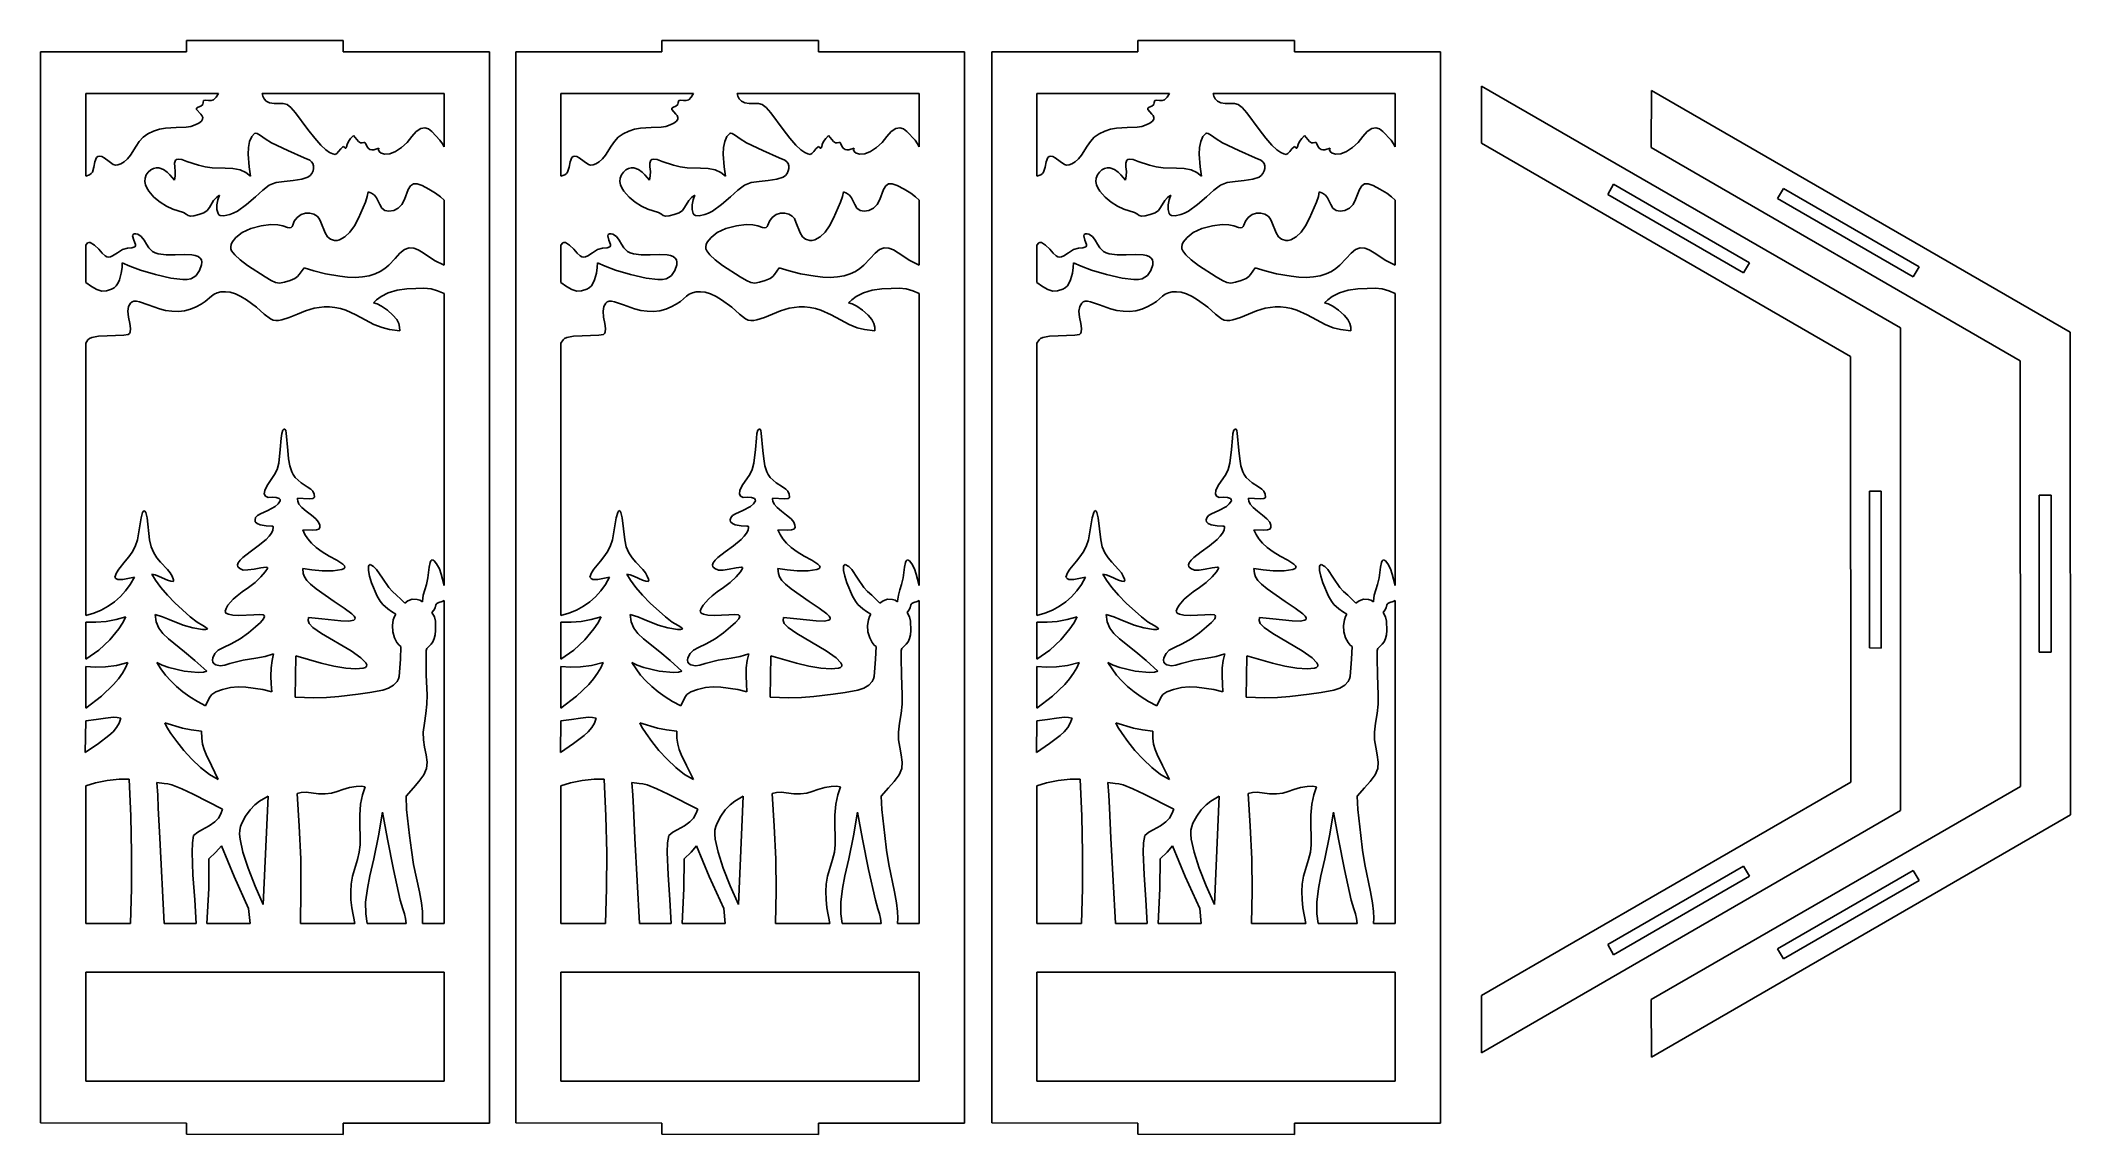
# Model space of a CAD drawing. Extents: x 0 to 573, y 11 to 320.
import ezdxf

# ---------------------------------------------------------------- set-up
doc = ezdxf.new("R2010")
doc.units = 0

msp = doc.modelspace()

# ---------------------------------------------------------------- linework, layer by layer
at = {"layer": 'Layer 1'}
for p, q in [((0.051985, 14.5823), (0.051985, 316.795)), ((0.051985, 316.795), (41.2371, 316.795)), ((41.2371, 316.795), (41.2371, 319.948)), ((41.2371, 319.948), (85.4444, 319.948)), ((85.4444, 319.948), (85.4444, 316.795)), ((85.4444, 316.795), (126.704, 316.795)), ((126.704, 316.795), (126.704, 14.5617)), ((134.0878, 14.582302), (134.088, 316.795)), ((134.088, 316.795), (175.273, 316.795)), ((175.273, 316.795), (175.273, 319.948)), ((175.273, 319.948), (219.481, 319.948)), ((219.481, 319.948), (219.481, 316.795)), ((219.481, 316.795), (260.741, 316.795)), ((260.741, 316.795), (260.741, 14.5617)), ((268.3678, 14.582302), (268.368, 316.795)), ((268.368, 316.795), (309.553, 316.795)), ((309.553, 316.795), (309.553, 319.948)), ((309.553, 319.948), (353.761, 319.948)), ((353.761, 319.948), (353.761, 316.795)), ((353.761, 316.795), (395.021, 316.795)), ((395.021, 316.795), (395.021, 14.5617)), ((12.81222, 281.718072), (12.8122, 305.007)), ((12.8122, 305.007), (50.2398, 305.007)), ((49.539206, 303.989795), (48.84526, 303.25814)), ((50.2398, 305.007), (49.539206, 303.989795)), ((62.560667, 305.006214), (113.87, 305.007)), ((62.75405, 304.245137), (62.560667, 305.006214)), ((63.093502, 303.513224), (62.75405, 304.245137)), ((63.709167, 302.857476), (63.093502, 303.513224)), ((113.87, 305.007), (113.87, 289.984)), ((146.84809, 281.718972), (146.848, 305.007)), ((146.848, 305.007), (184.276, 305.007)), ((183.575406, 303.989795), (182.88146, 303.25814)), ((184.276, 305.007), (183.575406, 303.989795)), ((196.597067, 305.006204), (247.906, 305.007)), ((196.79045, 304.245127), (196.597067, 305.006204)), ((197.129902, 303.513214), (196.79045, 304.245127)), ((197.745567, 302.857466), (197.129902, 303.513214)), ((247.906, 305.007), (247.906, 289.984)), ((281.12871, 281.718072), (281.128, 305.007)), ((281.128, 305.007), (318.556, 305.007)), ((317.855406, 303.989795), (317.16146, 303.25814)), ((318.556, 305.007), (317.855406, 303.989795)), ((330.877067, 305.006204), (382.186, 305.007)), ((331.07045, 304.245127), (330.877067, 305.006204)), ((331.409902, 303.513214), (331.07045, 304.245127)), ((332.025567, 302.857466), (331.409902, 303.513214)), ((382.186, 305.007), (382.186, 289.984)), ((406.499852, 290.9683), (406.5837, 307.083)), ((406.5837, 307.083), (524.7227, 238.8816)), ((454.396052, 289.795), (454.4799, 305.9096)), ((454.4799, 305.9096), (572.6189, 237.7082)), ((44.075277, 300.861707), (44.070804, 300.485819)), ((44.070804, 300.485819), (45.266744, 299.229459)), ((44.52171, 301.152989), (44.075277, 300.861707)), ((45.225593, 301.445323), (44.52171, 301.152989)), ((45.78671, 301.880665), (45.225593, 301.445323)), ((45.266744, 299.229459), (45.585608, 298.778735)), ((45.585608, 298.778735), (45.777781, 298.280718)), ((45.777781, 298.280718), (45.749086, 297.750147)), ((45.924131, 302.520631), (45.78671, 301.880665)), ((46.05516, 303.050105), (45.924131, 302.520631)), ((46.614017, 303.175863), (46.05516, 303.050105)), ((47.40706, 303.067462), (46.614017, 303.175863)), ((48.151972, 303.00712), (47.40706, 303.067462)), ((48.84526, 303.25814), (48.151972, 303.00712)), ((64.665822, 302.399714), (63.709167, 302.857476)), ((65.9522, 302.228261), (64.665822, 302.399714)), ((67.313292, 302.222343), (65.9522, 302.228261)), ((68.507206, 302.193583), (67.313292, 302.222343)), ((69.587602, 301.888709), (68.507206, 302.193583)), ((70.69122, 301.061699), (69.587602, 301.888709)), ((71.995942, 299.562299), (70.69122, 301.061699)), ((75.487732, 294.844499), (71.995942, 299.562299)), ((178.111477, 300.861707), (178.107004, 300.485819)), ((178.107004, 300.485819), (179.302944, 299.229459)), ((178.55791, 301.152989), (178.111477, 300.861707)), ((179.261793, 301.445323), (178.55791, 301.152989)), ((179.82291, 301.880665), (179.261793, 301.445323)), ((179.302944, 299.229459), (179.621808, 298.778735)), ((179.621808, 298.778735), (179.813981, 298.280718)), ((179.813981, 298.280718), (179.785286, 297.750147)), ((179.960331, 302.520631), (179.82291, 301.880665)), ((180.09136, 303.050105), (179.960331, 302.520631)), ((180.650217, 303.175863), (180.09136, 303.050105)), ((181.44326, 303.067462), (180.650217, 303.175863)), ((182.188172, 303.00712), (181.44326, 303.067462)), ((182.88146, 303.25814), (182.188172, 303.00712)), ((198.702222, 302.399704), (197.745567, 302.857466)), ((199.9886, 302.228251), (198.702222, 302.399704)), ((201.349692, 302.222333), (199.9886, 302.228251)), ((202.543606, 302.193573), (201.349692, 302.222333)), ((203.624002, 301.888699), (202.543606, 302.193573)), ((204.72762, 301.061689), (203.624002, 301.888699)), ((206.032342, 299.562289), (204.72762, 301.061689)), ((209.524132, 294.844499), (206.032342, 299.562289)), ((312.391477, 300.861707), (312.387004, 300.485819)), ((312.387004, 300.485819), (313.582944, 299.229459)), ((312.83791, 301.152989), (312.391477, 300.861707)), ((313.541793, 301.445323), (312.83791, 301.152989)), ((314.10291, 301.880665), (313.541793, 301.445323)), ((313.582944, 299.229459), (313.901808, 298.778735)), ((313.901808, 298.778735), (314.093981, 298.280718)), ((314.093981, 298.280718), (314.065286, 297.750147)), ((314.240331, 302.520631), (314.10291, 301.880665)), ((314.37136, 303.050105), (314.240331, 302.520631)), ((314.930217, 303.175863), (314.37136, 303.050105)), ((315.72326, 303.067462), (314.930217, 303.175863)), ((316.468172, 303.00712), (315.72326, 303.067462)), ((317.16146, 303.25814), (316.468172, 303.00712)), ((332.982222, 302.399704), (332.025567, 302.857466)), ((334.2686, 302.228251), (332.982222, 302.399704)), ((335.629692, 302.222333), (334.2686, 302.228251)), ((336.823606, 302.193573), (335.629692, 302.222333)), ((337.904002, 301.888699), (336.823606, 302.193573)), ((339.00762, 301.061689), (337.904002, 301.888699)), ((340.312342, 299.562289), (339.00762, 301.061689)), ((343.804132, 294.844499), (340.312342, 299.562289)), ((28.97792, 292.67856), (27.881587, 291.480527)), ((30.350429, 293.659417), (28.97792, 292.67856)), ((31.926886, 294.410331), (30.350429, 293.659417)), ((33.599255, 294.93872), (31.926886, 294.410331)), ((35.2595, 295.252), (33.599255, 294.93872)), ((38.292914, 295.385745), (35.259433, 295.252547)), ((35.259433, 295.252547), (35.2595, 295.252)), ((41.073263, 295.486269), (38.292914, 295.385745)), ((42.417718, 295.74961), (41.073263, 295.486269)), ((43.655037, 296.155782), (42.417718, 295.74961)), ((44.68449, 296.656069), (43.655037, 296.155782)), ((45.405343, 297.201759), (44.68449, 296.656069)), ((45.749086, 297.750147), (45.405343, 297.201759)), ((59.016801, 291.491018), (59.656722, 292.89878)), ((59.656722, 292.89878), (60.420491, 293.708778)), ((60.420491, 293.708778), (60.78083, 293.812239)), ((60.78083, 293.812239), (61.147488, 293.729571)), ((61.147488, 293.729571), (62.053511, 293.145892)), ((62.053511, 293.145892), (63.389648, 292.21784)), ((63.389648, 292.21784), (65.180701, 291.127132)), ((77.387387, 292.448474), (75.487732, 294.844499)), ((79.118322, 290.490599), (77.387387, 292.448474)), ((87.51717, 292.336858), (86.889982, 291.469989)), ((88.319662, 293.206999), (87.51717, 292.336858)), ((89.714202, 291.487039), (88.319662, 293.206999)), ((104.768801, 292.858293), (103.42561, 291.22736)), ((106.00766, 294.26793), (104.768801, 292.858293)), ((107.279327, 295.121648), (106.00766, 294.26793)), ((108.45966, 295.37728), (107.279327, 295.121648)), ((109.44099, 295.074171), (108.45966, 295.37728)), ((110.43519, 294.27708), (109.44099, 295.074171)), ((112.7095, 291.87249), (110.43519, 294.27708)), ((163.01379, 292.67946), (161.917458, 291.481427)), ((164.386299, 293.660317), (163.01379, 292.67946)), ((165.962756, 294.411231), (164.386299, 293.660317)), ((167.635125, 294.93962), (165.962756, 294.411231)), ((169.29537, 295.2529), (167.635125, 294.93962)), ((169.295633, 295.252547), (169.29537, 295.2529)), ((172.329114, 295.385745), (169.295633, 295.252547)), ((175.109463, 295.486269), (172.329114, 295.385745)), ((176.453918, 295.74961), (175.109463, 295.486269)), ((177.691237, 296.155782), (176.453918, 295.74961)), ((178.72069, 296.656069), (177.691237, 296.155782)), ((179.441543, 297.201759), (178.72069, 296.656069)), ((179.785286, 297.750147), (179.441543, 297.201759)), ((193.052671, 291.490918), (193.692592, 292.89868)), ((193.692592, 292.89868), (194.456361, 293.708678)), ((194.456361, 293.708678), (194.8167, 293.812139)), ((194.8167, 293.812139), (195.183358, 293.729471)), ((195.183358, 293.729471), (196.089381, 293.145792)), ((196.089381, 293.145792), (197.425518, 292.217739)), ((197.425518, 292.217739), (199.216571, 291.127022)), ((211.423787, 292.448474), (209.524132, 294.844499)), ((213.154722, 290.490599), (211.423787, 292.448474)), ((221.55357, 292.336858), (220.926382, 291.469989)), ((222.356062, 293.206999), (221.55357, 292.336858)), ((223.750602, 291.487039), (222.356062, 293.206999)), ((238.804801, 292.858293), (237.46161, 291.22736)), ((240.04366, 294.26793), (238.804801, 292.858293)), ((241.315327, 295.121648), (240.04366, 294.26793)), ((242.49566, 295.37728), (241.315327, 295.121648)), ((243.47699, 295.074171), (242.49566, 295.37728)), ((244.47119, 294.27708), (243.47699, 295.074171)), ((246.7455, 291.87249), (244.47119, 294.27708)), ((297.29442, 292.67856), (296.198088, 291.480527)), ((298.666929, 293.659417), (297.29442, 292.67856)), ((300.243386, 294.410331), (298.666929, 293.659417)), ((301.915755, 294.93872), (300.243386, 294.410331)), ((303.576, 295.252), (301.915755, 294.93872)), ((306.609114, 295.385745), (303.575633, 295.252547)), ((303.575633, 295.252547), (303.576, 295.252)), ((309.389463, 295.486269), (306.609114, 295.385745)), ((310.733918, 295.74961), (309.389463, 295.486269)), ((311.971237, 296.155782), (310.733918, 295.74961)), ((313.00069, 296.656069), (311.971237, 296.155782)), ((313.721543, 297.201759), (313.00069, 296.656069)), ((314.065286, 297.750147), (313.721543, 297.201759)), ((327.333501, 291.491018), (327.973422, 292.89878)), ((327.973422, 292.89878), (328.737191, 293.708778)), ((328.737191, 293.708778), (329.09753, 293.812239)), ((329.09753, 293.812239), (329.464188, 293.729571)), ((329.464188, 293.729571), (330.370211, 293.145892)), ((330.370211, 293.145892), (331.706348, 292.217839)), ((331.706348, 292.217839), (333.497401, 291.127122)), ((345.703787, 292.448474), (343.804132, 294.844499)), ((347.434722, 290.490599), (345.703787, 292.448474)), ((355.83357, 292.336858), (355.206382, 291.469989)), ((356.636062, 293.206999), (355.83357, 292.336858)), ((358.030602, 291.487039), (356.636062, 293.206999)), ((373.084801, 292.858293), (371.74161, 291.22736)), ((374.32366, 294.26793), (373.084801, 292.858293)), ((375.595327, 295.121648), (374.32366, 294.26793)), ((376.77566, 295.37728), (375.595327, 295.121648)), ((377.75699, 295.074171), (376.77566, 295.37728)), ((378.75119, 294.27708), (377.75699, 295.074171)), ((381.0255, 291.87249), (378.75119, 294.27708)), ((15.862442, 286.92221), (15.37516, 285.712132)), ((16.240152, 287.273305), (15.862442, 286.92221)), ((16.72666, 287.384572), (16.240152, 287.273305)), ((17.325931, 287.226831), (16.72666, 287.384572)), ((17.998237, 286.862771), (17.325931, 287.226831)), ((19.36081, 285.860082), (17.998237, 286.862771)), ((24.531898, 286.542466), (23.608323, 285.729925)), ((25.40835, 287.58409), (24.531898, 286.542466)), ((26.991573, 290.15741), (25.40835, 287.58409)), ((27.881587, 291.480527), (26.991573, 290.15741)), ((38.144918, 286.179856), (38.437904, 286.411392)), ((38.437904, 286.411392), (38.838211, 286.517766)), ((38.838211, 286.517766), (39.942224, 286.356823)), ((39.942224, 286.356823), (41.329211, 285.880853)), ((58.622763, 287.864898), (58.691226, 289.751143)), ((58.860845, 284.316858), (58.622763, 287.864898)), ((58.691226, 289.751143), (59.016801, 291.491018)), ((65.180701, 291.127132), (69.790341, 288.904692)), ((69.790341, 288.904692), (74.391181, 286.916182)), ((74.391181, 286.916182), (75.975819, 286.173284)), ((80.509949, 289.17486), (79.118322, 290.490599)), ((81.596312, 288.385229), (80.509949, 289.17486)), ((82.451215, 287.958646), (81.596312, 288.385229)), ((83.107892, 287.856757), (82.451215, 287.958646)), ((83.615988, 288.077274), (83.107892, 287.856757)), ((84.130242, 288.632467), (83.615988, 288.077274)), ((84.764095, 289.436513), (84.130242, 288.632467)), ((85.352182, 289.996957), (84.764095, 289.436513)), ((85.563884, 290.025241), (85.352182, 289.996957)), ((85.723658, 289.921073), (85.563884, 290.025241)), ((85.958734, 289.624125), (85.723658, 289.921073)), ((86.172073, 289.615561), (85.958734, 289.624125)), ((86.36598, 289.970759), (86.172073, 289.615561)), ((86.551602, 290.635925), (86.36598, 289.970759)), ((86.889982, 291.469989), (86.551602, 290.635925)), ((90.270193, 291.141038), (89.714202, 291.487039)), ((90.754302, 291.109841), (90.270193, 291.141038)), ((91.202714, 291.220619), (90.754302, 291.109841)), ((91.560046, 291.188233), (91.202714, 291.220619)), ((91.793402, 290.795141), (91.560046, 291.188233)), ((92.049532, 290.200634), (91.793402, 290.795141)), ((92.46653, 289.635224), (92.049532, 290.200634)), ((92.968193, 289.238714), (92.46653, 289.635224)), ((93.463587, 289.095912), (92.968193, 289.238714)), ((94.020573, 289.160841), (93.463587, 289.095912)), ((95.493913, 289.620383), (94.020573, 289.160841)), ((95.380482, 289.137161), (95.493913, 289.620383)), ((95.52397, 288.640996), (95.380482, 289.137161)), ((96.125037, 288.159529), (95.52397, 288.640996)), ((97.16137, 287.88275), (96.125037, 288.159529)), ((98.546286, 288.011775), (97.16137, 287.88275)), ((100.1551, 288.628), (98.546286, 288.011775)), ((100.15517, 288.62793), (100.1551, 288.628)), ((101.844099, 289.745609), (100.15517, 288.62793)), ((103.42561, 291.22736), (101.844099, 289.745609)), ((113.413301, 290.853661), (112.7095, 291.87249)), ((113.87, 289.984), (113.413301, 290.853661)), ((149.898312, 286.92311), (149.41103, 285.713032)), ((150.276022, 287.274205), (149.898312, 286.92311)), ((150.76253, 287.385472), (150.276022, 287.274205)), ((151.361801, 287.227731), (150.76253, 287.385472)), ((152.034107, 286.863671), (151.361801, 287.227731)), ((153.39668, 285.860982), (152.034107, 286.863671)), ((158.567768, 286.543366), (157.644192, 285.730825)), ((159.44422, 287.58499), (158.567768, 286.543366)), ((161.027446, 290.15831), (159.44422, 287.58499)), ((161.917458, 291.481427), (161.027446, 290.15831)), ((172.180788, 286.179756), (172.473774, 286.411292)), ((172.473774, 286.411292), (172.874081, 286.517666)), ((172.874081, 286.517666), (173.978094, 286.356723)), ((173.978094, 286.356723), (175.365081, 285.880753)), ((192.658633, 287.864798), (192.727096, 289.751043)), ((192.896715, 284.316758), (192.658633, 287.864798)), ((192.727096, 289.751043), (193.052671, 291.490918)), ((199.216571, 291.127022), (203.826211, 288.904582)), ((203.826211, 288.904582), (208.427051, 286.916072)), ((208.427051, 286.916072), (210.011689, 286.173174)), ((214.546349, 289.17486), (213.154722, 290.490599)), ((215.632712, 288.385229), (214.546349, 289.17486)), ((216.487615, 287.958646), (215.632712, 288.385229)), ((217.144292, 287.856757), (216.487615, 287.958646)), ((217.652388, 288.077274), (217.144292, 287.856757)), ((218.166642, 288.632467), (217.652388, 288.077274)), ((218.800495, 289.436513), (218.166642, 288.632467)), ((219.388582, 289.996957), (218.800495, 289.436513)), ((219.600284, 290.025241), (219.388582, 289.996957)), ((219.760058, 289.921073), (219.600284, 290.025241)), ((219.995134, 289.624125), (219.760058, 289.921073)), ((220.208473, 289.615561), (219.995134, 289.624125)), ((220.40238, 289.970759), (220.208473, 289.615561)), ((220.588002, 290.635925), (220.40238, 289.970759)), ((220.926382, 291.469989), (220.588002, 290.635925)), ((224.306593, 291.141038), (223.750602, 291.487039)), ((224.790702, 291.109841), (224.306593, 291.141038)), ((225.239114, 291.220619), (224.790702, 291.109841)), ((225.596446, 291.188233), (225.239114, 291.220619)), ((225.829802, 290.795141), (225.596446, 291.188233)), ((226.085932, 290.200634), (225.829802, 290.795141)), ((226.50293, 289.635224), (226.085932, 290.200634)), ((227.004593, 289.238714), (226.50293, 289.635224)), ((227.499987, 289.095912), (227.004593, 289.238714)), ((228.056973, 289.160841), (227.499987, 289.095912)), ((229.530313, 289.620383), (228.056973, 289.160841)), ((229.416882, 289.137161), (229.530313, 289.620383)), ((229.56037, 288.640996), (229.416882, 289.137161)), ((230.161437, 288.159529), (229.56037, 288.640996)), ((231.19777, 287.88275), (230.161437, 288.159529)), ((232.582686, 288.011775), (231.19777, 287.88275)), ((234.1915, 288.628), (232.582686, 288.011775)), ((235.880099, 289.745609), (234.19117, 288.62793)), ((234.19117, 288.62793), (234.1915, 288.628)), ((237.46161, 291.22736), (235.880099, 289.745609)), ((247.449301, 290.853661), (246.7455, 291.87249)), ((247.906, 289.984), (247.449301, 290.853661)), ((284.178942, 286.92221), (283.69166, 285.712132)), ((284.556652, 287.273305), (284.178942, 286.92221)), ((285.04316, 287.384572), (284.556652, 287.273305)), ((285.642431, 287.226831), (285.04316, 287.384572)), ((286.314737, 286.862771), (285.642431, 287.226831)), ((287.67731, 285.860082), (286.314737, 286.862771)), ((292.848398, 286.542466), (291.924823, 285.729925)), ((293.72485, 287.58409), (292.848398, 286.542466)), ((295.308076, 290.15741), (293.72485, 287.58409)), ((296.198088, 291.480527), (295.308076, 290.15741)), ((306.461618, 286.179856), (306.754604, 286.411392)), ((306.754604, 286.411392), (307.154911, 286.517766)), ((307.154911, 286.517766), (308.258924, 286.356823)), ((308.258924, 286.356823), (309.645911, 285.880853)), ((326.939463, 287.864898), (327.007926, 289.751143)), ((327.177545, 284.316858), (326.939463, 287.864898)), ((327.007926, 289.751143), (327.333501, 291.491018)), ((333.497401, 291.127122), (338.107041, 288.904682)), ((338.107041, 288.904682), (342.707881, 286.916172)), ((342.707881, 286.916172), (344.292518, 286.173274)), ((348.826349, 289.17486), (347.434722, 290.490599)), ((349.912712, 288.385229), (348.826349, 289.17486)), ((350.767615, 287.958646), (349.912712, 288.385229)), ((351.424292, 287.856757), (350.767615, 287.958646)), ((351.932388, 288.077274), (351.424292, 287.856757)), ((352.446642, 288.632467), (351.932388, 288.077274)), ((353.080495, 289.436513), (352.446642, 288.632467)), ((353.668582, 289.996957), (353.080495, 289.436513)), ((353.880284, 290.025241), (353.668582, 289.996957)), ((354.040058, 289.921073), (353.880284, 290.025241)), ((354.275134, 289.624125), (354.040058, 289.921073)), ((354.488473, 289.615561), (354.275134, 289.624125)), ((354.68238, 289.970759), (354.488473, 289.615561)), ((354.868002, 290.635925), (354.68238, 289.970759)), ((355.206382, 291.469989), (354.868002, 290.635925)), ((358.586593, 291.141038), (358.030602, 291.487039)), ((359.070702, 291.109841), (358.586593, 291.141038)), ((359.519114, 291.220619), (359.070702, 291.109841)), ((359.876446, 291.188233), (359.519114, 291.220619)), ((360.109802, 290.795141), (359.876446, 291.188233)), ((360.365932, 290.200634), (360.109802, 290.795141)), ((360.78293, 289.635224), (360.365932, 290.200634)), ((361.284593, 289.238714), (360.78293, 289.635224)), ((361.779987, 289.095912), (361.284593, 289.238714)), ((362.336973, 289.160841), (361.779987, 289.095912)), ((363.810313, 289.620383), (362.336973, 289.160841)), ((363.696882, 289.137161), (363.810313, 289.620383)), ((363.84037, 288.640996), (363.696882, 289.137161)), ((364.441437, 288.159529), (363.84037, 288.640996)), ((365.47777, 287.88275), (364.441437, 288.159529)), ((366.862686, 288.011775), (365.47777, 287.88275)), ((368.4715, 288.628), (366.862686, 288.011775)), ((370.160099, 289.745609), (368.47117, 288.62793)), ((368.47117, 288.62793), (368.4715, 288.628)), ((371.74161, 291.22736), (370.160099, 289.745609)), ((381.729301, 290.853661), (381.0255, 291.87249)), ((382.186, 289.984), (381.729301, 290.853661)), ((510.647852, 230.803), (406.499852, 290.9683)), ((558.544052, 229.6297), (454.396052, 289.795)), ((13.885707, 282.115699), (12.81222, 281.718072)), ((14.341344, 282.426263), (13.885707, 282.115699)), ((14.69969, 282.870772), (14.341344, 282.426263)), ((15.102142, 284.194058), (14.69969, 282.870772)), ((15.37516, 285.712132), (15.102142, 284.194058)), ((20.552074, 285.027031), (19.36081, 285.860082)), ((21.16881, 284.832719), (20.552074, 285.027031)), ((21.87332, 284.86333), (21.16881, 284.832719)), ((22.701004, 285.164277), (21.87332, 284.86333)), ((23.608323, 285.729925), (22.701004, 285.164277)), ((29.467384, 280.232414), (29.54174, 281.158706)), ((29.54174, 281.158706), (29.877733, 282.044773)), ((29.877733, 282.044773), (30.424105, 282.837073)), ((30.424105, 282.837073), (31.111884, 283.475837)), ((31.111884, 283.475837), (31.8721, 283.901296)), ((31.8721, 283.901296), (32.64271, 284.0736)), ((32.64271, 284.0736), (33.391491, 284.032347)), ((33.391491, 284.032347), (34.72282, 283.545826)), ((34.72282, 283.545826), (35.723754, 282.850117)), ((35.723754, 282.850117), (36.49433, 282.086106)), ((36.49433, 282.086106), (37.81589, 280.547986)), ((37.81589, 280.547986), (38.001969, 281.797289)), ((37.867762, 285.399896), (38.144918, 286.179856)), ((37.930327, 284.30461), (37.867762, 285.399896)), ((38.058149, 283.056336), (37.930327, 284.30461)), ((38.001969, 281.797289), (38.058149, 283.056336)), ((41.329211, 285.880853), (44.591021, 284.762983)), ((44.591021, 284.762983), (46.488485, 284.332071)), ((46.488485, 284.332071), (48.411771, 284.069823)), ((48.411771, 284.069823), (52.163801, 283.970221)), ((52.163801, 283.970221), (54.315432, 283.856182)), ((54.315432, 283.856182), (56.356971, 283.472418)), ((56.356971, 283.472418), (57.951057, 282.707584)), ((57.951057, 282.707584), (59.259371, 281.718568)), ((59.259371, 281.718568), (58.860845, 284.316858)), ((73.706539, 280.807902), (71.294573, 280.462012)), ((75.483129, 281.446328), (73.706539, 280.807902)), ((76.114579, 281.91001), (75.483129, 281.446328)), ((75.975819, 286.173284), (76.517369, 285.765962)), ((76.587319, 282.484612), (76.114579, 281.91001)), ((76.517369, 285.765962), (76.881451, 285.261102)), ((76.907407, 283.167722), (76.587319, 282.484612)), ((76.881451, 285.261102), (77.063363, 284.624546)), ((77.069051, 283.903893), (76.907407, 283.167722)), ((77.063363, 284.624546), (77.069051, 283.903893)), ((147.921577, 282.116599), (146.84809, 281.718972)), ((148.377214, 282.427163), (147.921577, 282.116599)), ((148.73556, 282.871672), (148.377214, 282.427163)), ((149.138012, 284.194958), (148.73556, 282.871672)), ((149.41103, 285.713032), (149.138012, 284.194958)), ((154.587944, 285.027931), (153.39668, 285.860982)), ((155.20468, 284.833619), (154.587944, 285.027931)), ((155.90919, 284.86423), (155.20468, 284.833619)), ((156.736874, 285.165177), (155.90919, 284.86423)), ((157.644192, 285.730825), (156.736874, 285.165177)), ((163.503254, 280.232314), (163.57761, 281.158606)), ((163.57761, 281.158606), (163.913603, 282.044673)), ((163.913603, 282.044673), (164.459975, 282.836973)), ((164.459975, 282.836973), (165.147754, 283.475737)), ((165.147754, 283.475737), (165.90797, 283.901196)), ((165.90797, 283.901196), (166.67858, 284.0735)), ((166.67858, 284.0735), (167.427361, 284.032247)), ((167.427361, 284.032247), (168.75869, 283.545726)), ((168.75869, 283.545726), (169.759624, 282.850017)), ((169.759624, 282.850017), (170.5302, 282.086006)), ((170.5302, 282.086006), (171.85176, 280.547886)), ((171.85176, 280.547886), (172.03784, 281.797189)), ((171.903632, 285.399796), (172.180788, 286.179756)), ((171.966197, 284.30451), (171.903632, 285.399796)), ((172.094019, 283.056236), (171.966197, 284.30451)), ((172.03784, 281.797189), (172.094019, 283.056236)), ((175.365081, 285.880753), (178.626891, 284.762883)), ((178.626891, 284.762883), (180.524355, 284.331971)), ((180.524355, 284.331971), (182.447641, 284.069723)), ((182.447641, 284.069723), (186.199671, 283.970121)), ((186.199671, 283.970121), (188.351302, 283.856083)), ((188.351302, 283.856083), (190.392841, 283.472318)), ((190.392841, 283.472318), (191.986927, 282.707484)), ((191.986927, 282.707484), (193.295241, 281.718468)), ((193.295241, 281.718468), (192.896715, 284.316758)), ((207.742409, 280.807792), (205.330443, 280.461902)), ((209.518999, 281.446218), (207.742409, 280.807792)), ((210.150449, 281.9099), (209.518999, 281.446218)), ((210.011689, 286.173174), (210.553239, 285.765852)), ((210.623189, 282.484502), (210.150449, 281.9099)), ((210.553239, 285.765852), (210.917321, 285.260992)), ((210.943277, 283.167612), (210.623189, 282.484502)), ((210.917321, 285.260992), (211.099233, 284.624436)), ((211.104921, 283.903783), (210.943277, 283.167612)), ((211.099233, 284.624436), (211.104921, 283.903783)), ((282.202202, 282.115699), (281.12871, 281.718072)), ((282.657843, 282.426263), (282.202202, 282.115699)), ((283.01619, 282.870772), (282.657843, 282.426263)), ((283.418642, 284.194058), (283.01619, 282.870772)), ((283.69166, 285.712132), (283.418642, 284.194058)), ((288.868574, 285.027031), (287.67731, 285.860082)), ((289.48531, 284.832719), (288.868574, 285.027031)), ((290.18982, 284.86333), (289.48531, 284.832719)), ((291.017504, 285.164277), (290.18982, 284.86333)), ((291.924823, 285.729925), (291.017504, 285.164277)), ((297.784084, 280.232414), (297.85844, 281.158706)), ((297.85844, 281.158706), (298.194433, 282.044773)), ((298.194433, 282.044773), (298.740805, 282.837073)), ((298.740805, 282.837073), (299.428584, 283.475837)), ((299.428584, 283.475837), (300.1888, 283.901296)), ((300.1888, 283.901296), (300.95941, 284.0736)), ((300.95941, 284.0736), (301.708191, 284.032347)), ((301.708191, 284.032347), (303.03952, 283.545826)), ((303.03952, 283.545826), (304.040454, 282.850117)), ((304.040454, 282.850117), (304.81103, 282.086106)), ((304.81103, 282.086106), (306.13259, 280.547986)), ((306.13259, 280.547986), (306.318669, 281.797289)), ((306.184462, 285.399896), (306.461618, 286.179856)), ((306.247027, 284.30461), (306.184462, 285.399896)), ((306.374849, 283.056336), (306.247027, 284.30461)), ((306.318669, 281.797289), (306.374849, 283.056336)), ((309.645911, 285.880853), (312.907721, 284.762983)), ((312.907721, 284.762983), (314.805185, 284.332071)), ((314.805185, 284.332071), (316.728471, 284.069823)), ((316.728471, 284.069823), (320.480501, 283.970221)), ((320.480501, 283.970221), (322.632132, 283.856182)), ((322.632132, 283.856182), (324.673671, 283.472418)), ((324.673671, 283.472418), (326.267757, 282.707584)), ((326.267757, 282.707584), (327.576071, 281.718568)), ((327.576071, 281.718568), (327.177545, 284.316858)), ((342.023239, 280.807892), (339.611273, 280.462002)), ((343.799829, 281.446318), (342.023239, 280.807892)), ((344.431279, 281.91), (343.799829, 281.446318)), ((344.292518, 286.173274), (344.834069, 285.765952)), ((344.904019, 282.484602), (344.431279, 281.91)), ((344.834069, 285.765952), (345.198151, 285.261092)), ((345.224107, 283.167712), (344.904019, 282.484602)), ((345.198151, 285.261092), (345.380063, 284.624536)), ((345.385751, 283.903883), (345.224107, 283.167712)), ((345.380063, 284.624536), (345.385751, 283.903883)), ((29.63623, 279.293384), (29.467384, 280.232414)), ((30.012246, 278.363225), (29.63623, 279.293384)), ((30.5594, 277.463546), (30.012246, 278.363225)), ((32.02533, 275.81599), (30.5594, 277.463546)), ((33.7609, 274.392616), (32.02533, 275.81599)), ((49.669649, 275.653462), (48.87538, 274.842908)), ((50.55167, 276.337148), (49.669649, 275.653462)), ((49.789558, 273.625438), (50.086085, 274.994201)), ((50.086085, 274.994201), (50.55167, 276.337148)), ((60.651799, 275.913364), (58.13356, 273.726328)), ((62.717904, 277.795709), (60.651799, 275.913364)), ((64.553039, 279.138064), (62.717904, 277.795709)), ((65.496679, 279.572834), (64.553039, 279.138064)), ((66.49523, 279.874432), (65.496679, 279.572834)), ((68.733199, 280.223494), (66.49523, 279.874432)), ((71.294573, 280.462012), (68.733199, 280.223494)), ((91.712019, 274.356989), (92.217306, 275.995395)), ((92.217306, 275.995395), (92.478901, 277.298889)), ((92.478901, 277.298889), (93.407568, 276.864884)), ((93.407568, 276.864884), (94.216001, 276.323973)), ((94.216001, 276.323973), (94.821416, 275.592436)), ((94.821416, 275.592436), (95.290221, 274.682103)), ((101.98506, 273.73219), (102.728571, 275.080513)), ((102.728571, 275.080513), (103.794271, 277.913663)), ((103.794271, 277.913663), (104.448927, 278.937757)), ((104.448927, 278.937757), (105.262501, 279.503663)), ((105.262501, 279.503663), (106.270036, 279.536232)), ((106.270036, 279.536232), (107.679991, 279.035908)), ((107.679991, 279.035908), (109.591494, 278.074145)), ((109.591494, 278.074145), (111.483271, 276.930228)), ((111.483271, 276.930228), (112.850471, 275.868419)), ((112.850471, 275.868419), (113.869881, 274.881318)), ((113.869881, 274.881318), (113.87, 256.635)), ((163.6721, 279.293284), (163.503254, 280.232314)), ((164.048116, 278.363125), (163.6721, 279.293284)), ((164.59527, 277.463446), (164.048116, 278.363125)), ((166.0612, 275.81589), (164.59527, 277.463446)), ((167.79677, 274.392516), (166.0612, 275.81589)), ((183.705519, 275.653352), (182.91125, 274.842798)), ((184.58754, 276.337038), (183.705519, 275.653352)), ((183.825428, 273.625328), (184.121955, 274.994091)), ((184.121955, 274.994091), (184.58754, 276.337038)), ((194.687669, 275.913254), (192.16943, 273.726218)), ((196.753774, 277.795599), (194.687669, 275.913254)), ((198.588909, 279.137954), (196.753774, 277.795599)), ((199.532549, 279.572724), (198.588909, 279.137954)), ((200.5311, 279.874322), (199.532549, 279.572724)), ((202.769069, 280.223384), (200.5311, 279.874322)), ((205.330443, 280.461902), (202.769069, 280.223384)), ((225.748419, 274.356979), (226.253706, 275.995385)), ((226.253706, 275.995385), (226.515301, 277.298879)), ((226.515301, 277.298879), (227.443968, 276.864874)), ((227.443968, 276.864874), (228.252401, 276.323963)), ((228.252401, 276.323963), (228.857816, 275.592426)), ((228.857816, 275.592426), (229.326621, 274.682093)), ((236.02146, 273.73218), (236.764971, 275.080503)), ((236.764971, 275.080503), (237.830671, 277.913653)), ((237.830671, 277.913653), (238.485327, 278.937747)), ((238.485327, 278.937747), (239.298901, 279.503653)), ((239.298901, 279.503653), (240.306436, 279.536222)), ((240.306436, 279.536222), (241.716391, 279.035898)), ((241.716391, 279.035898), (243.627893, 278.074135)), ((243.627893, 278.074135), (245.519671, 276.930218)), ((245.519671, 276.930218), (246.886871, 275.868409)), ((246.886871, 275.868409), (247.906281, 274.881308)), ((247.906281, 274.881308), (247.906, 256.635)), ((297.95293, 279.293384), (297.784084, 280.232414)), ((298.328946, 278.363225), (297.95293, 279.293384)), ((298.8761, 277.463546), (298.328946, 278.363225)), ((300.34203, 275.81599), (298.8761, 277.463546)), ((302.0776, 274.392616), (300.34203, 275.81599)), ((317.986349, 275.653452), (317.19208, 274.842898)), ((318.86837, 276.337138), (317.986349, 275.653452)), ((318.106258, 273.625428), (318.402785, 274.994191)), ((318.402785, 274.994191), (318.86837, 276.337138)), ((328.968499, 275.913354), (326.45026, 273.726318)), ((331.034604, 277.795699), (328.968499, 275.913354)), ((332.869739, 279.138054), (331.034604, 277.795699)), ((333.813379, 279.572824), (332.869739, 279.138054)), ((334.81193, 279.874422), (333.813379, 279.572824)), ((337.049899, 280.223484), (334.81193, 279.874422)), ((339.611273, 280.462002), (337.049899, 280.223484)), ((360.028419, 274.356979), (360.533706, 275.995385)), ((360.533706, 275.995385), (360.795301, 277.298879)), ((360.795301, 277.298879), (361.723968, 276.864874)), ((361.723968, 276.864874), (362.532401, 276.323963)), ((362.532401, 276.323963), (363.137816, 275.592426)), ((363.137816, 275.592426), (363.606621, 274.682093)), ((370.30146, 273.73218), (371.044971, 275.080503)), ((371.044971, 275.080503), (372.110671, 277.913653)), ((372.110671, 277.913653), (372.765327, 278.937747)), ((372.765327, 278.937747), (373.578901, 279.503653)), ((373.578901, 279.503653), (374.586436, 279.536222)), ((374.586436, 279.536222), (375.996391, 279.035898)), ((375.996391, 279.035898), (377.907893, 278.074135)), ((377.907893, 278.074135), (379.799671, 276.930218)), ((379.799671, 276.930218), (381.166871, 275.868409)), ((381.166871, 275.868409), (382.186281, 274.881308)), ((382.186281, 274.881308), (382.186, 256.635)), ((443.8055, 279.4009), (442.15216, 276.53725)), ((442.15216, 276.53725), (480.43686, 254.43365)), ((482.127, 257.276), (443.8055, 279.4009)), ((491.7017, 278.2275), (490.04836, 275.36385)), ((490.04836, 275.36385), (528.33306, 253.26025)), ((530.0232, 256.1026), (491.7017, 278.2275)), ((35.540306, 273.219501), (33.7609, 274.392616)), ((37.31309, 272.364916), (35.540306, 273.219501)), ((40.37167, 271.446662), (37.31309, 272.364916)), ((41.16197, 270.968992), (40.37167, 271.446662)), ((41.6796, 270.562825), (41.16197, 270.968992)), ((42.30793, 270.416645), (41.6796, 270.562825)), ((43.30026, 270.536832), (42.30793, 270.416645)), ((44.737747, 270.880527), (43.30026, 270.536832)), ((46.1463, 271.39), (44.737747, 270.880527)), ((47.067301, 272.025768), (46.1463, 271.389998)), ((46.1463, 271.389998), (46.1463, 271.39)), ((47.66674, 272.836828), (47.067301, 272.025768)), ((48.87538, 274.842908), (47.66674, 272.836828)), ((49.796907, 272.263596), (49.789558, 273.625438)), ((50.110219, 271.177798), (49.796907, 272.263596)), ((50.375108, 270.831478), (50.110219, 271.177798)), ((50.728462, 270.6192), (50.375108, 270.831478)), ((51.782129, 270.528304), (50.728462, 270.6192)), ((53.398016, 270.850357), (51.782129, 270.528304)), ((54.41396, 271.246363), (53.398016, 270.850357)), ((55.560039, 271.858064), (54.41396, 271.246363)), ((58.13356, 273.726328), (55.560039, 271.858064)), ((71.611629, 269.015601), (72.436157, 270.079218)), ((72.436157, 270.079218), (73.556449, 270.869681)), ((73.556449, 270.869681), (74.754279, 271.25582)), ((74.754279, 271.25582), (75.965209, 271.255196)), ((75.965209, 271.255196), (77.1317, 270.935844)), ((77.1317, 270.935844), (78.070589, 270.41492)), ((78.070589, 270.41492), (78.654905, 269.753744)), ((78.654905, 269.753744), (79.105889, 268.73832)), ((88.563312, 267.713474), (89.689109, 269.834659)), ((89.689109, 269.834659), (91.712019, 274.356989)), ((95.290221, 274.682103), (95.738117, 273.659856)), ((95.738117, 273.659856), (96.325521, 272.715423)), ((96.325521, 272.715423), (97.190549, 272.049906)), ((97.190549, 272.049906), (98.331611, 271.784175)), ((98.331611, 271.784175), (99.671326, 271.994578)), ((99.671326, 271.994578), (100.965281, 272.663023)), ((100.965281, 272.663023), (101.98506, 273.73219)), ((169.576176, 273.219401), (167.79677, 274.392516)), ((171.34896, 272.364816), (169.576176, 273.219401)), ((174.40754, 271.446562), (171.34896, 272.364816)), ((175.19784, 270.968892), (174.40754, 271.446562)), ((175.71547, 270.562725), (175.19784, 270.968892)), ((176.343801, 270.416545), (175.71547, 270.562725)), ((177.33613, 270.536732), (176.343801, 270.416545)), ((178.773617, 270.880427), (177.33613, 270.536732)), ((180.18217, 271.3899), (178.773617, 270.880427)), ((181.103171, 272.025658), (180.18217, 271.389888)), ((180.18217, 271.389888), (180.18217, 271.3899)), ((181.70261, 272.836718), (181.103171, 272.025658)), ((182.91125, 274.842798), (181.70261, 272.836718)), ((183.832777, 272.263486), (183.825428, 273.625328)), ((184.146089, 271.177688), (183.832777, 272.263486)), ((184.410978, 270.831368), (184.146089, 271.177688)), ((184.764332, 270.61909), (184.410978, 270.831368)), ((185.817999, 270.528194), (184.764332, 270.61909)), ((187.433887, 270.850247), (185.817999, 270.528194)), ((188.44983, 271.246253), (187.433887, 270.850247)), ((189.595909, 271.857954), (188.44983, 271.246253)), ((192.16943, 273.726218), (189.595909, 271.857954)), ((205.648029, 269.015591), (206.472557, 270.079208)), ((206.472557, 270.079208), (207.592849, 270.869671)), ((207.592849, 270.869671), (208.790679, 271.25581)), ((208.790679, 271.25581), (210.001609, 271.255186)), ((210.001609, 271.255186), (211.1681, 270.935834)), ((211.1681, 270.935834), (212.106989, 270.41491)), ((212.106989, 270.41491), (212.691305, 269.753734)), ((212.691305, 269.753734), (213.142289, 268.73831)), ((222.599712, 267.713464), (223.725509, 269.834649)), ((223.725509, 269.834649), (225.748419, 274.356979)), ((229.326621, 274.682093), (229.774517, 273.659846)), ((229.774517, 273.659846), (230.361921, 272.715413)), ((230.361921, 272.715413), (231.226949, 272.049896)), ((231.226949, 272.049896), (232.368011, 271.784165)), ((232.368011, 271.784165), (233.707726, 271.994568)), ((233.707726, 271.994568), (235.001681, 272.663013)), ((235.001681, 272.663013), (236.02146, 273.73218)), ((303.857006, 273.219501), (302.0776, 274.392616)), ((305.62979, 272.364916), (303.857006, 273.219501)), ((308.68837, 271.446662), (305.62979, 272.364916)), ((309.47867, 270.968992), (308.68837, 271.446662)), ((309.9963, 270.562825), (309.47867, 270.968992)), ((310.624631, 270.416645), (309.9963, 270.562825)), ((311.61696, 270.536832), (310.624631, 270.416645)), ((313.054447, 270.880527), (311.61696, 270.536832)), ((314.463, 271.39), (313.054447, 270.880527)), ((315.384001, 272.025758), (314.463, 271.389988)), ((314.463, 271.389988), (314.463, 271.39)), ((315.98344, 272.836818), (315.384001, 272.025758)), ((317.19208, 274.842898), (315.98344, 272.836818)), ((318.113607, 272.263586), (318.106258, 273.625428)), ((318.426919, 271.177788), (318.113607, 272.263586)), ((318.691808, 270.831468), (318.426919, 271.177788)), ((319.045162, 270.61919), (318.691808, 270.831468)), ((320.098829, 270.528294), (319.045162, 270.61919)), ((321.714716, 270.850347), (320.098829, 270.528294)), ((322.73066, 271.246353), (321.714716, 270.850347)), ((323.876739, 271.858054), (322.73066, 271.246353)), ((326.45026, 273.726318), (323.876739, 271.858054)), ((339.928029, 269.015591), (340.752557, 270.079208)), ((340.752557, 270.079208), (341.872849, 270.869671)), ((341.872849, 270.869671), (343.070679, 271.25581)), ((343.070679, 271.25581), (344.281609, 271.255186)), ((344.281609, 271.255186), (345.4481, 270.935834)), ((345.4481, 270.935834), (346.386989, 270.41491)), ((346.386989, 270.41491), (346.971305, 269.753734)), ((346.971305, 269.753734), (347.422289, 268.73831)), ((356.879712, 267.713464), (358.005509, 269.834649)), ((358.005509, 269.834649), (360.028419, 274.356979)), ((363.606621, 274.682093), (364.054517, 273.659846)), ((364.054517, 273.659846), (364.641921, 272.715413)), ((364.641921, 272.715413), (365.506949, 272.049896)), ((365.506949, 272.049896), (366.648011, 271.784165)), ((366.648011, 271.784165), (367.987726, 271.994568)), ((367.987726, 271.994568), (369.281681, 272.663013)), ((369.281681, 272.663013), (370.30146, 273.73218)), ((26.015736, 264.826394), (26.15533, 265.204643)), ((26.347265, 263.659514), (26.015736, 264.826394)), ((26.15533, 265.204643), (26.488962, 265.412349)), ((26.79591, 262.456844), (26.347265, 263.659514)), ((26.488962, 265.412349), (26.947323, 265.452697)), ((26.947323, 265.452697), (27.461106, 265.328876)), ((27.461106, 265.328876), (28.451712, 264.648347)), ((28.451712, 264.648347), (29.275056, 263.626596)), ((29.275056, 263.626596), (29.893782, 262.525071)), ((54.084846, 263.068773), (55.16741, 264.43223)), ((55.16741, 264.43223), (56.929325, 265.776428)), ((56.929325, 265.776428), (59.36097, 266.91906)), ((59.36097, 266.91906), (62.307013, 267.689508)), ((62.307013, 267.689508), (65.04859, 268.04068)), ((65.04859, 268.04068), (66.962141, 267.98472)), ((66.962141, 267.98472), (68.37539, 267.642273)), ((68.37539, 267.642273), (69.696584, 267.226086)), ((69.696584, 267.226086), (70.263831, 267.13023)), ((70.263831, 267.13023), (70.70595, 267.196351)), ((70.70595, 267.196351), (70.996707, 267.46853)), ((70.996707, 267.46853), (71.192942, 267.904714)), ((71.192942, 267.904714), (71.611629, 269.015601)), ((79.105889, 268.73832), (80.310159, 265.68413)), ((80.310159, 265.68413), (80.993179, 264.569311)), ((80.993179, 264.569311), (81.847989, 263.8864)), ((81.847989, 263.8864), (83.005329, 263.567632)), ((83.005329, 263.567632), (83.679968, 263.584982)), ((83.679968, 263.584982), (84.399589, 263.751969)), ((84.399589, 263.751969), (85.903968, 264.574777)), ((85.903968, 264.574777), (87.336699, 265.939989)), ((87.336699, 265.939989), (88.563312, 267.713474)), ((160.051536, 264.826394), (160.19113, 265.204643)), ((160.383065, 263.659514), (160.051536, 264.826394)), ((160.19113, 265.204643), (160.524762, 265.412349)), ((160.83171, 262.456844), (160.383065, 263.659514)), ((160.524762, 265.412349), (160.983123, 265.452697)), ((160.983123, 265.452697), (161.496906, 265.328876)), ((161.496906, 265.328876), (162.487512, 264.648347)), ((162.487512, 264.648347), (163.310856, 263.626596)), ((163.310856, 263.626596), (163.929582, 262.525071)), ((188.121246, 263.068763), (189.20381, 264.43222)), ((189.20381, 264.43222), (190.965725, 265.776418)), ((190.965725, 265.776418), (193.39737, 266.91905)), ((193.39737, 266.91905), (196.343412, 267.689498)), ((196.343412, 267.689498), (199.08499, 268.04067)), ((199.08499, 268.04067), (200.998541, 267.98471)), ((200.998541, 267.98471), (202.41179, 267.642263)), ((202.41179, 267.642263), (203.732984, 267.226076)), ((203.732984, 267.226076), (204.300231, 267.13022)), ((204.300231, 267.13022), (204.74235, 267.196341)), ((204.74235, 267.196341), (205.033107, 267.46852)), ((205.033107, 267.46852), (205.229341, 267.904704)), ((205.229341, 267.904704), (205.648029, 269.015591)), ((213.142289, 268.73831), (214.346559, 265.68412)), ((214.346559, 265.68412), (215.029579, 264.569301)), ((215.029579, 264.569301), (215.884389, 263.88639)), ((215.884389, 263.88639), (217.041729, 263.567622)), ((217.041729, 263.567622), (217.716368, 263.584972)), ((217.716368, 263.584972), (218.435989, 263.751959)), ((218.435989, 263.751959), (219.940368, 264.574767)), ((219.940368, 264.574767), (221.373099, 265.939979)), ((221.373099, 265.939979), (222.599712, 267.713464)), ((294.331536, 264.826394), (294.47113, 265.204643)), ((294.663065, 263.659514), (294.331536, 264.826394)), ((294.47113, 265.204643), (294.804762, 265.412349)), ((295.11171, 262.456844), (294.663065, 263.659514)), ((294.804762, 265.412349), (295.263123, 265.452697)), ((295.263123, 265.452697), (295.776906, 265.328876)), ((295.776906, 265.328876), (296.767512, 264.648347)), ((296.767512, 264.648347), (297.590856, 263.626596)), ((297.590856, 263.626596), (298.209582, 262.525071)), ((322.401246, 263.068763), (323.48381, 264.43222)), ((323.48381, 264.43222), (325.245725, 265.776418)), ((325.245725, 265.776418), (327.67737, 266.91905)), ((327.67737, 266.91905), (330.623412, 267.689498)), ((330.623412, 267.689498), (333.36499, 268.04067)), ((333.36499, 268.04067), (335.278541, 267.98471)), ((335.278541, 267.98471), (336.69179, 267.642263)), ((336.69179, 267.642263), (338.012984, 267.226076)), ((338.012984, 267.226076), (338.580231, 267.13022)), ((338.580231, 267.13022), (339.02235, 267.196341)), ((339.02235, 267.196341), (339.313107, 267.46852)), ((339.313107, 267.46852), (339.509341, 267.904704)), ((339.509341, 267.904704), (339.928029, 269.015591)), ((347.422289, 268.73831), (348.626559, 265.68412)), ((348.626559, 265.68412), (349.309579, 264.569301)), ((349.309579, 264.569301), (350.164389, 263.88639)), ((350.164389, 263.88639), (351.321729, 263.567622)), ((351.321729, 263.567622), (351.996368, 263.584972)), ((351.996368, 263.584972), (352.715989, 263.751959)), ((352.715989, 263.751959), (354.220368, 264.574767)), ((354.220368, 264.574767), (355.653099, 265.939979)), ((355.653099, 265.939979), (356.879712, 267.713464)), ((12.8122, 262.249), (13.310562, 262.867432)), ((12.8122, 251.695956), (12.8122, 262.249)), ((13.310562, 262.867432), (13.642083, 263.020236)), ((13.642083, 263.020236), (14.07241, 262.98541)), ((14.07241, 262.98541), (15.2386, 262.277669)), ((15.2386, 262.277669), (16.46351, 261.11813)), ((16.46351, 261.11813), (17.406849, 259.999891)), ((17.406849, 259.999891), (18.2397, 259.19044)), ((18.2397, 259.19044), (18.701871, 258.965164)), ((18.701871, 258.965164), (19.211264, 258.88281)), ((19.211264, 258.88281), (19.767796, 258.956352)), ((19.767796, 258.956352), (20.37138, 259.198766)), ((20.37138, 259.198766), (21.705577, 260.10262)), ((21.705577, 260.10262), (23.14413, 260.996496)), ((23.14413, 260.996496), (24.578299, 261.348624)), ((24.578299, 261.348624), (25.80802, 261.447094)), ((25.80802, 261.447094), (26.613822, 261.736011)), ((26.613822, 261.736011), (26.79505, 262.030415)), ((26.79505, 262.030415), (26.79591, 262.456844)), ((29.893782, 262.525071), (30.575906, 261.443046)), ((30.575906, 261.443046), (31.630895, 260.463397)), ((31.630895, 260.463397), (32.354937, 260.066894)), ((32.354937, 260.066894), (33.233676, 259.766656)), ((33.233676, 259.766656), (35.441538, 259.489825)), ((35.441538, 259.489825), (37.981186, 259.502053)), ((37.981186, 259.502053), (40.511148, 259.594288)), ((40.511148, 259.594288), (42.755256, 259.510378)), ((42.755256, 259.510378), (43.68986, 259.324567)), ((43.68986, 259.324567), (44.461518, 259.024648)), ((44.461518, 259.024648), (45.043911, 258.606926)), ((45.043911, 258.606926), (45.410716, 258.067708)), ((45.410716, 258.067708), (45.546874, 257.411179)), ((53.68148, 261.78976), (53.798499, 262.413432)), ((53.732305, 261.202634), (53.68148, 261.78976)), ((53.946067, 260.634191), (53.732305, 261.202634)), ((53.798499, 262.413432), (54.084846, 263.068773)), ((54.83791, 259.4592), (53.946067, 260.634191)), ((56.319871, 258.105475), (54.83791, 259.4592)), ((58.4028, 256.53092), (56.319871, 258.105475)), ((100.03404, 258.428056), (98.275355, 256.550874)), ((101.425866, 259.981333), (100.03404, 258.428056)), ((102.69387, 261.027376), (101.425866, 259.981333)), ((104.018519, 261.485567), (102.69387, 261.027376)), ((105.33623, 261.41726), (104.018519, 261.485567)), ((106.585649, 260.916999), (105.33623, 261.41726)), ((107.94867, 260.06577), (106.585649, 260.916999)), ((111.21463, 257.9473), (107.94867, 260.06577)), ((113.87, 256.635), (111.21463, 257.9473)), ((146.848, 262.249), (147.346362, 262.867432)), ((146.8486, 251.695956), (146.848, 262.249)), ((147.346362, 262.867432), (147.677883, 263.020236)), ((147.677883, 263.020236), (148.10821, 262.98541)), ((148.10821, 262.98541), (149.2744, 262.277669)), ((149.2744, 262.277669), (150.49931, 261.11813)), ((150.49931, 261.11813), (151.442649, 259.999891)), ((151.442649, 259.999891), (152.2755, 259.19044)), ((152.2755, 259.19044), (152.737671, 258.965164)), ((152.737671, 258.965164), (153.247064, 258.88281)), ((153.247064, 258.88281), (153.803596, 258.956352)), ((153.803596, 258.956352), (154.40718, 259.198766)), ((154.40718, 259.198766), (155.741378, 260.10262)), ((155.741378, 260.10262), (157.17993, 260.996496)), ((157.17993, 260.996496), (158.614099, 261.348624)), ((158.614099, 261.348624), (159.84382, 261.447094)), ((159.84382, 261.447094), (160.649623, 261.736011)), ((160.649623, 261.736011), (160.83085, 262.030415)), ((160.83085, 262.030415), (160.83171, 262.456844)), ((163.929582, 262.525071), (164.611706, 261.443046)), ((164.611706, 261.443046), (165.666695, 260.463397)), ((165.666695, 260.463397), (166.390737, 260.066894)), ((166.390737, 260.066894), (167.269476, 259.766656)), ((167.269476, 259.766656), (169.477339, 259.489825)), ((169.477339, 259.489825), (172.016986, 259.502053)), ((172.016986, 259.502053), (174.546949, 259.594288)), ((174.546949, 259.594288), (176.791056, 259.510378)), ((176.791056, 259.510378), (177.72566, 259.324567)), ((177.72566, 259.324567), (178.497319, 259.024648)), ((178.497319, 259.024648), (179.079711, 258.606926)), ((179.079711, 258.606926), (179.446516, 258.067708)), ((179.446516, 258.067708), (179.582674, 257.411179)), ((187.71788, 261.78975), (187.834899, 262.413422)), ((187.768705, 261.202624), (187.71788, 261.78975)), ((187.982467, 260.634181), (187.768705, 261.202624)), ((187.834899, 262.413422), (188.121246, 263.068763)), ((188.87431, 259.45919), (187.982467, 260.634181)), ((190.356271, 258.105465), (188.87431, 259.45919)), ((192.4392, 256.53091), (190.356271, 258.105465)), ((234.07004, 258.428056), (232.311355, 256.550874)), ((235.461866, 259.981333), (234.07004, 258.428056)), ((236.72987, 261.027376), (235.461866, 259.981333)), ((238.054519, 261.485567), (236.72987, 261.027376)), ((239.37223, 261.41726), (238.054519, 261.485567)), ((240.621649, 260.916999), (239.37223, 261.41726)), ((241.98467, 260.06577), (240.621649, 260.916999)), ((245.25063, 257.9473), (241.98467, 260.06577)), ((247.906, 256.635), (245.25063, 257.9473)), ((281.128, 262.249), (281.626362, 262.867432)), ((281.12859, 251.695956), (281.128, 262.249)), ((281.626362, 262.867432), (281.957883, 263.020236)), ((281.957883, 263.020236), (282.38821, 262.98541)), ((282.38821, 262.98541), (283.5544, 262.277669)), ((283.5544, 262.277669), (284.77931, 261.11813)), ((284.77931, 261.11813), (285.722649, 259.999891)), ((285.722649, 259.999891), (286.5555, 259.19044)), ((286.5555, 259.19044), (287.017671, 258.965164)), ((287.017671, 258.965164), (287.527064, 258.88281)), ((287.527064, 258.88281), (288.083596, 258.956352)), ((288.083596, 258.956352), (288.68718, 259.198766)), ((288.68718, 259.198766), (290.021377, 260.10262)), ((290.021377, 260.10262), (291.45993, 260.996496)), ((291.45993, 260.996496), (292.894099, 261.348624)), ((292.894099, 261.348624), (294.12382, 261.447094)), ((294.12382, 261.447094), (294.929622, 261.736011)), ((294.929622, 261.736011), (295.11085, 262.030415)), ((295.11085, 262.030415), (295.11171, 262.456844)), ((298.209582, 262.525071), (298.891706, 261.443046)), ((298.891706, 261.443046), (299.946695, 260.463397)), ((299.946695, 260.463397), (300.670737, 260.066894)), ((300.670737, 260.066894), (301.549476, 259.766656)), ((301.549476, 259.766656), (303.757338, 259.489825)), ((303.757338, 259.489825), (306.296986, 259.502053)), ((306.296986, 259.502053), (308.826948, 259.594288)), ((308.826948, 259.594288), (311.071056, 259.510378)), ((311.071056, 259.510378), (312.00566, 259.324567)), ((312.00566, 259.324567), (312.777318, 259.024648)), ((312.777318, 259.024648), (313.359711, 258.606926)), ((313.359711, 258.606926), (313.726516, 258.067708)), ((313.726516, 258.067708), (313.862674, 257.411179)), ((321.99788, 261.78975), (322.114899, 262.413422)), ((322.048705, 261.202624), (321.99788, 261.78975)), ((322.262467, 260.634181), (322.048705, 261.202624)), ((322.114899, 262.413422), (322.401246, 263.068763)), ((323.15431, 259.45919), (322.262467, 260.634181)), ((324.636271, 258.105465), (323.15431, 259.45919)), ((326.7192, 256.53091), (324.636271, 258.105465)), ((368.35004, 258.428056), (366.591355, 256.550874)), ((369.741866, 259.981333), (368.35004, 258.428056)), ((371.00987, 261.027376), (369.741866, 259.981333)), ((372.334519, 261.485567), (371.00987, 261.027376)), ((373.65223, 261.41726), (372.334519, 261.485567)), ((374.901649, 260.916999), (373.65223, 261.41726)), ((376.26467, 260.06577), (374.901649, 260.916999)), ((379.53063, 257.9473), (376.26467, 260.06577)), ((382.186, 256.635), (379.53063, 257.9473)), ((22.298827, 252.493095), (21.905255, 251.580627)), ((22.80568, 254.37315), (22.298827, 252.493095)), ((23.028367, 255.932773), (22.80568, 254.37315)), ((23.10492, 257.25839), (23.028367, 255.932773)), ((25.267036, 256.277594), (23.10492, 257.25839)), ((28.23817, 255.18296), (25.267036, 256.277594)), ((32.448983, 253.953919), (28.23817, 255.18296)), ((36.8156, 252.939), (32.448983, 253.953919)), ((36.815618, 252.938197), (36.8156, 252.939)), ((40.163008, 252.512133), (36.815618, 252.938197)), ((41.427148, 252.556278), (40.163008, 252.512133)), ((42.460908, 252.777878), (41.427148, 252.556278)), ((43.296163, 253.175206), (42.460908, 252.777878)), ((43.96413, 253.719889), (43.296163, 253.175206)), ((44.921428, 255.113228), (43.96413, 253.719889)), ((45.482884, 256.671721), (44.921428, 255.113228)), ((45.546874, 257.411179), (45.482884, 256.671721)), ((63.40651, 253.25133), (58.4028, 256.53092)), ((65.119415, 252.232889), (63.40651, 253.25133)), ((66.348, 251.705), (65.119415, 252.232889)), ((70.427775, 252.23352), (68.8214, 251.752416)), ((71.81956, 252.818096), (70.427775, 252.23352)), ((72.561012, 253.360311), (71.81956, 252.818096)), ((73.01957, 253.983696), (72.561012, 253.360311)), ((74.4142, 255.802946), (73.01957, 253.983696)), ((77.163566, 254.985387), (74.4142, 255.802946)), ((80.42288, 254.174376), (77.163566, 254.985387)), ((84.489011, 253.444401), (80.42288, 254.174376)), ((86.664002, 253.214229), (84.489011, 253.444401)), ((88.80538, 253.143216), (86.664002, 253.214229)), ((90.829077, 253.272501), (88.80538, 253.143216)), ((92.699909, 253.599701), (90.829077, 253.272501)), ((94.395231, 254.111259), (92.699909, 253.599701)), ((95.8924, 254.793616), (94.395231, 254.111259)), ((97.178132, 255.625372), (95.8924, 254.793616)), ((98.275355, 256.550874), (97.178132, 255.625372)), ((156.335227, 252.493095), (155.941655, 251.580627)), ((156.84208, 254.37315), (156.335227, 252.493095)), ((157.064767, 255.932773), (156.84208, 254.37315)), ((157.14132, 257.25839), (157.064767, 255.932773)), ((159.30344, 256.277594), (157.14132, 257.25839)), ((162.27457, 255.18296), (159.30344, 256.277594)), ((166.485383, 253.953919), (162.27457, 255.18296)), ((170.852, 252.939), (166.485383, 253.953919)), ((170.851418, 252.938197), (170.852, 252.939)), ((174.198808, 252.512133), (170.851418, 252.938197)), ((175.462948, 252.556278), (174.198808, 252.512133)), ((176.496708, 252.777878), (175.462948, 252.556278)), ((177.331963, 253.175206), (176.496708, 252.777878)), ((177.99993, 253.719889), (177.331963, 253.175206)), ((178.957228, 255.113228), (177.99993, 253.719889)), ((179.518684, 256.671721), (178.957228, 255.113228)), ((179.582674, 257.411179), (179.518684, 256.671721)), ((197.44291, 253.25132), (192.4392, 256.53091)), ((199.155815, 252.232879), (197.44291, 253.25132)), ((200.3844, 251.70499), (199.155815, 252.232879)), ((204.463775, 252.23352), (202.8574, 251.752416)), ((205.85556, 252.818096), (204.463775, 252.23352)), ((206.597012, 253.360311), (205.85556, 252.818096)), ((207.05557, 253.983696), (206.597012, 253.360311)), ((208.4502, 255.802946), (207.05557, 253.983696)), ((211.199566, 254.985387), (208.4502, 255.802946)), ((214.45888, 254.174376), (211.199566, 254.985387)), ((218.525011, 253.444401), (214.45888, 254.174376)), ((220.700002, 253.214229), (218.525011, 253.444401)), ((222.84138, 253.143216), (220.700002, 253.214229)), ((224.865077, 253.272501), (222.84138, 253.143216)), ((226.735909, 253.599701), (224.865077, 253.272501)), ((228.431231, 254.111259), (226.735909, 253.599701)), ((229.9284, 254.793616), (228.431231, 254.111259)), ((231.214132, 255.625372), (229.9284, 254.793616)), ((232.311355, 256.550874), (231.214132, 255.625372)), ((290.615227, 252.493095), (290.221655, 251.580627)), ((291.12208, 254.37315), (290.615227, 252.493095)), ((291.344767, 255.932773), (291.12208, 254.37315)), ((291.42132, 257.25839), (291.344767, 255.932773)), ((293.58344, 256.277594), (291.42132, 257.25839)), ((296.55457, 255.18296), (293.58344, 256.277594)), ((300.765382, 253.953919), (296.55457, 255.18296)), ((305.132, 252.939), (300.765382, 253.953919)), ((305.131418, 252.938197), (305.132, 252.939)), ((308.478808, 252.512133), (305.131418, 252.938197)), ((309.742948, 252.556278), (308.478808, 252.512133)), ((310.776708, 252.777878), (309.742948, 252.556278)), ((311.611963, 253.175206), (310.776708, 252.777878)), ((312.27993, 253.719889), (311.611963, 253.175206)), ((313.237228, 255.113228), (312.27993, 253.719889)), ((313.798684, 256.671721), (313.237228, 255.113228)), ((313.862674, 257.411179), (313.798684, 256.671721)), ((331.72291, 253.25132), (326.7192, 256.53091)), ((333.435815, 252.232879), (331.72291, 253.25132)), ((334.6644, 251.70499), (333.435815, 252.232879)), ((338.743775, 252.23352), (337.1374, 251.752416)), ((340.13556, 252.818096), (338.743775, 252.23352)), ((340.877012, 253.360311), (340.13556, 252.818096)), ((341.33557, 253.983696), (340.877012, 253.360311)), ((342.7302, 255.802946), (341.33557, 253.983696)), ((345.479566, 254.985387), (342.7302, 255.802946)), ((348.73888, 254.174376), (345.479566, 254.985387)), ((352.805011, 253.444401), (348.73888, 254.174376)), ((354.980002, 253.214229), (352.805011, 253.444401)), ((357.12138, 253.143216), (354.980002, 253.214229)), ((359.145077, 253.272501), (357.12138, 253.143216)), ((361.015909, 253.599701), (359.145077, 253.272501)), ((362.711231, 254.111259), (361.015909, 253.599701)), ((364.2084, 254.793616), (362.711231, 254.111259)), ((365.494132, 255.625372), (364.2084, 254.793616)), ((366.591355, 256.550874), (365.494132, 255.625372)), ((480.43686, 254.43365), (482.127, 257.276)), ((528.33306, 253.26025), (530.0232, 256.1026)), ((14.419687, 250.558159), (12.8122, 251.695956)), ((15.9268, 249.690086), (14.419687, 250.558159)), ((17.281867, 249.299112), (15.9268, 249.690086)), ((18.63404, 249.34356), (17.281867, 249.299112)), ((20.091172, 249.778484), (18.63404, 249.34356)), ((20.786235, 250.198452), (20.091172, 249.778484)), ((21.40202, 250.79496), (20.786235, 250.198452)), ((21.905255, 251.580627), (21.40202, 250.79496)), ((25.859662, 246.229701), (26.382872, 246.425436)), ((26.382872, 246.425436), (27.066891, 246.455391)), ((27.066891, 246.455391), (27.956485, 246.284558)), ((27.956485, 246.284558), (30.420339, 245.371101)), ((45.331152, 245.571654), (46.506405, 246.361182)), ((46.506405, 246.361182), (48.248346, 247.798536)), ((48.248346, 247.798536), (49.022958, 248.371938)), ((49.022958, 248.371938), (49.889765, 248.803822)), ((49.889765, 248.803822), (50.940862, 249.060978)), ((50.940862, 249.060978), (52.168344, 249.112831)), ((52.168344, 249.112831), (53.538833, 248.928903)), ((53.538833, 248.928903), (55.018955, 248.478714)), ((55.018955, 248.478714), (56.569147, 247.751993)), ((56.569147, 247.751993), (58.125941, 246.819541)), ((58.125941, 246.819541), (60.979795, 244.701944)), ((66.34809, 251.705005), (66.348, 251.705)), ((67.49215, 251.558176), (66.34809, 251.705005)), ((68.8214, 251.752416), (67.49215, 251.558176)), ((93.959314, 245.951233), (94.845654, 246.796964)), ((94.845654, 246.796964), (96.138094, 247.726913)), ((96.138094, 247.726913), (98.125744, 248.750577)), ((98.125744, 248.750577), (100.626664, 249.572673)), ((100.626664, 249.572673), (103.338389, 249.934913)), ((103.338389, 249.934913), (105.945924, 250.027431)), ((105.945924, 250.027431), (108.21019, 250.061455)), ((108.21019, 250.061455), (110.204284, 249.884161)), ((110.204284, 249.884161), (112.066365, 249.331061)), ((112.066365, 249.331061), (113.869894, 248.550341)), ((113.869894, 248.550341), (113.87, 166.171)), ((148.456087, 250.558159), (146.8486, 251.695956)), ((149.9632, 249.690086), (148.456087, 250.558159)), ((151.318267, 249.299112), (149.9632, 249.690086)), ((152.67044, 249.34356), (151.318267, 249.299112)), ((154.127572, 249.778484), (152.67044, 249.34356)), ((154.822635, 250.198452), (154.127572, 249.778484)), ((155.43842, 250.79496), (154.822635, 250.198452)), ((155.941655, 251.580627), (155.43842, 250.79496)), ((159.896062, 246.229401), (160.419272, 246.425136)), ((160.419272, 246.425136), (161.103291, 246.455091)), ((161.103291, 246.455091), (161.992885, 246.284258)), ((161.992885, 246.284258), (164.456739, 245.370801)), ((179.367552, 245.571354), (180.542805, 246.360882)), ((180.542805, 246.360882), (182.284746, 247.798236)), ((182.284746, 247.798236), (183.059358, 248.371638)), ((183.059358, 248.371638), (183.926165, 248.803522)), ((183.926165, 248.803522), (184.977262, 249.060678)), ((184.977262, 249.060678), (186.204744, 249.112531)), ((186.204744, 249.112531), (187.575233, 248.928603)), ((187.575233, 248.928603), (189.055355, 248.478414)), ((189.055355, 248.478414), (190.605547, 247.751693)), ((190.605547, 247.751693), (192.162341, 246.819241)), ((192.162341, 246.819241), (195.016195, 244.701644)), ((201.52815, 251.558176), (200.38409, 251.705005)), ((200.38409, 251.705005), (200.3844, 251.70499)), ((202.8574, 251.752416), (201.52815, 251.558176)), ((227.995714, 245.950933), (228.882054, 246.796664)), ((228.882054, 246.796664), (230.174494, 247.726613)), ((230.174494, 247.726613), (232.162144, 248.750277)), ((232.162144, 248.750277), (234.663064, 249.572373)), ((234.663064, 249.572373), (237.374789, 249.934613)), ((237.374789, 249.934613), (239.982324, 250.027131)), ((239.982324, 250.027131), (242.24659, 250.061155)), ((242.24659, 250.061155), (244.240684, 249.883861)), ((244.240684, 249.883861), (246.102765, 249.330761)), ((246.102765, 249.330761), (247.906294, 248.550041)), ((247.906294, 248.550041), (247.906, 166.171)), ((282.736082, 250.558159), (281.12859, 251.695956)), ((284.2432, 249.690086), (282.736082, 250.558159)), ((285.598267, 249.299112), (284.2432, 249.690086)), ((286.95044, 249.34356), (285.598267, 249.299112)), ((288.407572, 249.778484), (286.95044, 249.34356)), ((289.102635, 250.198452), (288.407572, 249.778484)), ((289.71842, 250.79496), (289.102635, 250.198452)), ((290.221655, 251.580627), (289.71842, 250.79496)), ((294.176062, 246.229401), (294.699272, 246.425136)), ((294.699272, 246.425136), (295.383291, 246.455091)), ((295.383291, 246.455091), (296.272885, 246.284258)), ((296.272885, 246.284258), (298.736739, 245.370801)), ((313.647552, 245.571354), (314.822805, 246.360882)), ((314.822805, 246.360882), (316.564746, 247.798236)), ((316.564746, 247.798236), (317.339358, 248.371638)), ((317.339358, 248.371638), (318.206165, 248.803522)), ((318.206165, 248.803522), (319.257262, 249.060678)), ((319.257262, 249.060678), (320.484744, 249.112531)), ((320.484744, 249.112531), (321.855233, 248.928603)), ((321.855233, 248.928603), (323.335355, 248.478414)), ((323.335355, 248.478414), (324.885547, 247.751693)), ((324.885547, 247.751693), (326.442341, 246.819241)), ((326.442341, 246.819241), (329.296195, 244.701644)), ((335.80815, 251.558176), (334.66409, 251.705005)), ((334.66409, 251.705005), (334.6644, 251.70499)), ((337.1374, 251.752416), (335.80815, 251.558176)), ((362.275714, 245.950933), (363.162054, 246.796664)), ((363.162054, 246.796664), (364.454494, 247.726613)), ((364.454494, 247.726613), (366.442144, 248.750277)), ((366.442144, 248.750277), (368.943064, 249.572373)), ((368.943064, 249.572373), (371.654789, 249.934613)), ((371.654789, 249.934613), (374.262324, 250.027131)), ((374.262324, 250.027131), (376.52659, 250.061155)), ((376.52659, 250.061155), (378.520684, 249.883861)), ((378.520684, 249.883861), (380.382765, 249.330761)), ((380.382765, 249.330761), (382.186294, 248.550041)), ((382.186294, 248.550041), (382.186, 166.171)), ((24.857942, 241.877878), (24.67733, 243.590464)), ((24.67733, 243.590464), (24.6774, 243.59)), ((24.6774, 243.59), (24.881485, 244.94829)), ((25.188434, 240.129344), (24.857942, 241.877878)), ((24.881485, 244.94829), (25.452495, 245.9032)), ((25.452495, 245.9032), (25.859662, 246.229701)), ((30.420339, 245.371101), (33.579645, 244.252798)), ((33.579645, 244.252798), (35.323375, 243.837823)), ((35.323375, 243.837823), (37.119968, 243.590595)), ((37.119968, 243.590595), (38.924708, 243.5456)), ((38.924708, 243.5456), (40.692885, 243.737322)), ((40.692885, 243.737322), (42.37985, 244.181688)), ((42.37985, 244.181688), (43.940786, 244.819144)), ((43.940786, 244.819144), (45.331152, 245.571654)), ((60.979795, 244.701944), (63.167835, 242.786383)), ((63.167835, 242.786383), (64.865315, 241.454164)), ((64.865315, 241.454164), (65.631149, 241.094607)), ((65.631149, 241.094607), (66.397366, 240.935645)), ((66.397366, 240.935645), (67.206568, 240.953729)), ((67.206568, 240.953729), (68.101355, 241.12531)), ((68.101355, 241.12531), (70.207208, 241.820536)), ((70.207208, 241.820536), (72.498205, 242.7624)), ((72.498205, 242.7624), (74.754267, 243.696612)), ((74.754267, 243.696612), (77.185635, 244.439)), ((77.185635, 244.439), (80.014504, 244.820877)), ((80.014504, 244.820877), (81.532853, 244.819867)), ((81.532853, 244.819867), (83.077245, 244.660036)), ((83.077245, 244.660036), (84.617593, 244.327748)), ((84.617593, 244.327748), (86.133548, 243.847753)), ((86.133548, 243.847753), (89.020725, 242.580556)), ((89.020725, 242.580556), (91.641814, 241.140887)), ((91.641814, 241.140887), (94.080765, 239.847116)), ((94.987593, 245.674388), (93.959314, 245.951233)), ((96.259224, 245.062713), (94.987593, 245.674388)), ((97.886108, 243.910673), (96.259224, 245.062713)), ((99.448054, 242.524623), (97.886108, 243.910673)), ((100.507166, 241.257424), (99.448054, 242.524623)), ((101.085284, 240.133233), (100.507166, 241.257424)), ((158.893842, 241.877878), (158.71323, 243.590464)), ((158.71323, 243.590464), (158.7138, 243.5897)), ((158.7138, 243.5897), (158.917885, 244.94799)), ((159.224334, 240.129344), (158.893842, 241.877878)), ((158.917885, 244.94799), (159.488895, 245.9029)), ((159.488895, 245.9029), (159.896062, 246.229401)), ((164.456739, 245.370801), (167.616045, 244.252498)), ((167.616045, 244.252498), (169.359775, 243.837523)), ((169.359775, 243.837523), (171.156367, 243.590295)), ((171.156367, 243.590295), (172.961108, 243.5453)), ((172.961108, 243.5453), (174.729285, 243.737022)), ((174.729285, 243.737022), (176.41625, 244.181388)), ((176.41625, 244.181388), (177.977186, 244.818844)), ((177.977186, 244.818844), (179.367552, 245.571354)), ((195.016195, 244.701644), (197.204235, 242.786083)), ((197.204235, 242.786083), (198.901715, 241.453864)), ((198.901715, 241.453864), (199.667549, 241.094307)), ((199.667549, 241.094307), (200.433766, 240.935345)), ((200.433766, 240.935345), (201.242968, 240.953429)), ((201.242968, 240.953429), (202.137755, 241.12501)), ((202.137755, 241.12501), (204.243607, 241.820236)), ((204.243607, 241.820236), (206.534605, 242.7621)), ((206.534605, 242.7621), (208.790667, 243.696312)), ((208.790667, 243.696312), (211.222035, 244.4387)), ((211.222035, 244.4387), (214.050904, 244.820577)), ((214.050904, 244.820577), (215.569253, 244.819566)), ((215.569253, 244.819566), (217.113645, 244.659736)), ((217.113645, 244.659736), (218.653993, 244.327448)), ((218.653993, 244.327448), (220.169948, 243.847453)), ((220.169948, 243.847453), (223.057125, 242.580256)), ((223.057125, 242.580256), (225.678214, 241.140587)), ((225.678214, 241.140587), (228.117165, 239.846816)), ((229.023993, 245.674088), (227.995714, 245.950933)), ((230.295624, 245.062413), (229.023993, 245.674088)), ((231.922508, 243.910373), (230.295624, 245.062413)), ((233.484454, 242.524323), (231.922508, 243.910373)), ((234.543566, 241.257124), (233.484454, 242.524323)), ((235.121684, 240.132933), (234.543566, 241.257124)), ((293.173852, 241.877878), (292.99324, 243.590464)), ((292.99324, 243.590464), (292.9938, 243.5897)), ((292.9938, 243.5897), (293.197885, 244.94799)), ((293.504344, 240.129344), (293.173852, 241.877878)), ((293.197885, 244.94799), (293.768895, 245.9029)), ((293.768895, 245.9029), (294.176062, 246.229401)), ((298.736739, 245.370801), (301.896045, 244.252498)), ((301.896045, 244.252498), (303.639775, 243.837523)), ((303.639775, 243.837523), (305.436367, 243.590295)), ((305.436367, 243.590295), (307.241108, 243.5453)), ((307.241108, 243.5453), (309.009285, 243.737022)), ((309.009285, 243.737022), (310.69625, 244.181388)), ((310.69625, 244.181388), (312.257186, 244.818844)), ((312.257186, 244.818844), (313.647552, 245.571354)), ((329.296195, 244.701644), (331.484235, 242.786083)), ((331.484235, 242.786083), (333.181715, 241.453864)), ((333.181715, 241.453864), (333.947549, 241.094307)), ((333.947549, 241.094307), (334.713766, 240.935345)), ((334.713766, 240.935345), (335.522968, 240.953429)), ((335.522968, 240.953429), (336.417755, 241.12501)), ((336.417755, 241.12501), (338.523607, 241.820236)), ((338.523607, 241.820236), (340.814605, 242.7621)), ((340.814605, 242.7621), (343.070667, 243.696312)), ((343.070667, 243.696312), (345.502035, 244.4387)), ((345.502035, 244.4387), (348.330904, 244.820577)), ((348.330904, 244.820577), (349.849253, 244.819566)), ((349.849253, 244.819566), (351.393645, 244.659736)), ((351.393645, 244.659736), (352.933993, 244.327448)), ((352.933993, 244.327448), (354.449947, 243.847453)), ((354.449947, 243.847453), (357.337125, 242.580256)), ((357.337125, 242.580256), (359.958214, 241.140587)), ((359.958214, 241.140587), (362.397165, 239.846816)), ((363.303993, 245.674088), (362.275714, 245.950933)), ((364.575624, 245.062413), (363.303993, 245.674088)), ((366.202508, 243.910373), (364.575624, 245.062413)), ((367.764454, 242.524323), (366.202508, 243.910373)), ((368.823566, 241.257124), (367.764454, 242.524323)), ((369.401684, 240.132933), (368.823566, 241.257124)), ((12.8121, 234.619), (13.399449, 235.520487)), ((13.399449, 235.520487), (13.844461, 235.907368)), ((13.844461, 235.907368), (14.47111, 236.21752)), ((14.47111, 236.21752), (16.36186, 236.5677)), ((16.36186, 236.5677), (18.8116, 236.680909)), ((18.8116, 236.680909), (23.51652, 236.806399)), ((23.51652, 236.806399), (24.777375, 237.064295)), ((24.777375, 237.064295), (25.117648, 237.304817)), ((25.117648, 237.304817), (25.31391, 237.646884)), ((25.395709, 238.678591), (25.188434, 240.129344)), ((25.31391, 237.646884), (25.395709, 238.678591)), ((94.080765, 239.847116), (96.406861, 238.956988)), ((96.406861, 238.956988), (98.447245, 238.443326)), ((98.447245, 238.443326), (101.393245, 238.101163)), ((101.325434, 239.096107), (101.085284, 240.133233)), ((101.393245, 238.101163), (101.325434, 239.096107)), ((146.848, 234.619), (147.43535, 235.520487)), ((147.43535, 235.520487), (147.880361, 235.907368)), ((147.880361, 235.907368), (148.50701, 236.21752)), ((148.50701, 236.21752), (150.39776, 236.5677)), ((150.39776, 236.5677), (152.8475, 236.680909)), ((152.8475, 236.680909), (157.55242, 236.806399)), ((157.55242, 236.806399), (158.813275, 237.064295)), ((158.813275, 237.064295), (159.153548, 237.304817)), ((159.153548, 237.304817), (159.34981, 237.646884)), ((159.431609, 238.678591), (159.224334, 240.129344)), ((159.34981, 237.646884), (159.431609, 238.678591)), ((228.117165, 239.846816), (230.443261, 238.956688)), ((230.443261, 238.956688), (232.483645, 238.443026)), ((232.483645, 238.443026), (235.429645, 238.100863)), ((235.361834, 239.095806), (235.121684, 240.132933)), ((235.429645, 238.100863), (235.361834, 239.095806)), ((281.128, 234.619), (281.715351, 235.520487)), ((281.715351, 235.520487), (282.160365, 235.907368)), ((282.160365, 235.907368), (282.78702, 236.21752)), ((282.78702, 236.21752), (284.67777, 236.5677)), ((284.67777, 236.5677), (287.12751, 236.680909)), ((287.12751, 236.680909), (291.83243, 236.806399)), ((291.83243, 236.806399), (293.093285, 237.064295)), ((293.093285, 237.064295), (293.433558, 237.304817)), ((293.433558, 237.304817), (293.62982, 237.646884)), ((293.711619, 238.678591), (293.504344, 240.129344)), ((293.62982, 237.646884), (293.711619, 238.678591)), ((362.397165, 239.846816), (364.723261, 238.956688)), ((364.723261, 238.956688), (366.763645, 238.443026)), ((366.763645, 238.443026), (369.709645, 238.100863)), ((369.641834, 239.095806), (369.401684, 240.132933)), ((369.709645, 238.100863), (369.641834, 239.095806)), ((524.7227, 238.8816), (524.785269, 102.6946)), ((572.6189, 237.7082), (572.681469, 101.5212)), ((12.812025, 157.760896), (12.8121, 234.619)), ((146.848025, 157.75991), (146.848, 234.619)), ((281.128129, 157.75991), (281.128, 234.619)), ((510.718266, 110.708), (510.647852, 230.803)), ((558.614466, 109.5347), (558.544052, 229.6297)), ((67.940347, 207.760026), (67.65841, 204.595968)), ((68.120519, 209.137746), (67.940347, 207.760026)), ((68.381435, 209.994448), (68.120519, 209.137746)), ((68.691187, 210.322857), (68.381435, 209.994448)), ((68.972165, 210.301165), (68.691187, 210.322857)), ((69.197088, 209.920332), (68.972165, 210.301165)), ((69.338676, 209.171322), (69.197088, 209.920332)), ((69.789921, 204.341202), (69.338676, 209.171322)), ((201.976347, 207.760146), (201.69441, 204.596088)), ((202.156519, 209.137862), (201.976347, 207.760146)), ((202.417435, 209.994568), (202.156519, 209.137862)), ((202.727187, 210.322977), (202.417435, 209.994568)), ((203.008165, 210.301286), (202.727187, 210.322977)), ((203.233088, 209.920454), (203.008165, 210.301286)), ((203.374676, 209.171439), (203.233088, 209.920454)), ((203.825921, 204.341319), (203.374676, 209.171439)), ((336.256446, 207.760146), (335.974509, 204.596088)), ((336.436618, 209.137862), (336.256446, 207.760146)), ((336.697534, 209.994568), (336.436618, 209.137862)), ((337.007286, 210.322977), (336.697534, 209.994568)), ((337.288264, 210.301286), (337.007286, 210.322977)), ((337.513187, 209.920454), (337.288264, 210.301286)), ((337.654775, 209.171439), (337.513187, 209.920454)), ((338.10602, 204.341319), (337.654775, 209.171439)), ((67.229661, 200.697656), (66.79822, 198.984334)), ((67.65841, 204.595968), (67.229661, 200.697656)), ((70.007373, 201.93789), (69.789921, 204.341202)), ((70.374008, 199.970082), (70.007373, 201.93789)), ((201.265661, 200.69778), (200.83422, 198.984458)), ((201.69441, 204.596088), (201.265661, 200.69778)), ((204.043373, 201.938009), (203.825921, 204.341319)), ((204.410008, 199.970209), (204.043373, 201.938009)), ((335.545757, 200.69778), (335.114313, 198.984458)), ((335.974509, 204.596088), (335.545757, 200.69778)), ((338.323472, 201.938009), (338.10602, 204.341319)), ((338.690107, 199.970209), (338.323472, 201.938009)), ((66.06388, 197.505088), (63.94541, 194.429378)), ((66.79822, 198.984334), (66.06388, 197.505088)), ((70.899595, 198.30706), (70.374008, 199.970082)), ((71.283348, 197.496081), (70.899595, 198.30706)), ((71.847348, 196.699322), (71.283348, 197.496081)), ((73.55034, 195.197553), (71.847348, 196.699322)), ((75.282498, 194.043332), (73.55034, 195.197553)), ((200.09988, 197.505208), (197.98141, 194.429498)), ((200.83422, 198.984458), (200.09988, 197.505208)), ((204.935595, 198.307184), (204.410008, 199.970209)), ((205.319348, 197.496207), (204.935595, 198.307184)), ((205.883348, 196.699449), (205.319348, 197.496207)), ((207.58634, 195.197676), (205.883348, 196.699449)), ((209.318498, 194.043459), (207.58634, 195.197676)), ((334.379979, 197.505208), (332.261509, 194.429498)), ((335.114313, 198.984458), (334.379979, 197.505208)), ((339.215694, 198.307184), (338.690107, 199.970209)), ((339.599447, 197.496207), (339.215694, 198.307184)), ((340.163447, 196.699449), (339.599447, 197.496207)), ((341.866439, 195.197676), (340.163447, 196.699449)), ((343.598597, 194.043459), (341.866439, 195.197676)), ((63.307507, 193.063721), (63.156797, 192.030398)), ((63.156797, 192.030398), (63.469474, 191.371383)), ((63.94541, 194.429378), (63.307507, 193.063721)), ((63.469474, 191.371383), (64.226837, 191.085016)), ((64.226837, 191.085016), (65.352869, 191.097438)), ((65.352869, 191.097438), (66.527457, 191.086144)), ((67.089375, 189.238425), (66.252458, 188.512519)), ((66.527457, 191.086144), (67.391016, 190.74987)), ((67.666247, 190.118916), (67.089375, 189.238425)), ((67.391016, 190.74987), (67.618181, 190.464138)), ((67.618181, 190.464138), (67.666247, 190.118916)), ((72.514325, 190.570987), (72.54489, 190.844838)), ((72.580376, 189.980906), (72.514325, 190.570987)), ((72.54489, 190.844838), (75.86345, 190.632328)), ((72.938928, 189.140997), (72.580376, 189.980906)), ((73.780419, 188.18789), (72.938928, 189.140997)), ((76.297384, 193.388073), (75.282498, 194.043332)), ((75.86345, 190.632328), (76.868771, 190.739622)), ((76.824758, 192.827632), (76.297384, 193.388073)), ((77.213081, 191.988817), (76.824758, 192.827632)), ((76.868771, 190.739622), (77.158806, 190.904708)), ((77.158806, 190.904708), (77.30541, 191.171612)), ((77.30541, 191.171612), (77.213081, 191.988817)), ((197.343507, 193.063854), (197.192797, 192.030528)), ((197.192797, 192.030528), (197.505474, 191.371514)), ((197.98141, 194.429498), (197.343507, 193.063854)), ((197.505474, 191.371514), (198.262837, 191.085141)), ((198.262837, 191.085141), (199.388869, 191.097428)), ((199.388869, 191.097428), (200.563457, 191.085141)), ((201.125375, 189.237422), (200.288458, 188.51152)), ((200.563457, 191.085141), (201.427016, 190.748877)), ((201.702247, 190.11791), (201.125375, 189.237422)), ((201.427016, 190.748877), (201.654181, 190.463139)), ((201.654181, 190.463139), (201.702247, 190.11791)), ((206.550325, 190.571114), (206.58089, 190.844954)), ((206.616376, 189.981032), (206.550325, 190.571114)), ((206.58089, 190.844954), (209.89945, 190.632441)), ((206.974928, 189.141124), (206.616376, 189.981032)), ((207.816419, 188.188014), (206.974928, 189.141124)), ((210.333384, 193.388195), (209.318498, 194.043459)), ((209.89945, 190.632441), (210.904771, 190.739741)), ((210.860758, 192.827759), (210.333384, 193.388195)), ((211.249081, 191.988945), (210.860758, 192.827759)), ((210.904771, 190.739741), (211.194806, 190.904831)), ((211.194806, 190.904831), (211.34141, 191.171739)), ((211.34141, 191.171739), (211.249081, 191.988945)), ((331.623606, 193.063854), (331.472896, 192.030528)), ((331.472896, 192.030528), (331.785573, 191.371514)), ((332.261509, 194.429498), (331.623606, 193.063854)), ((331.785573, 191.371514), (332.542936, 191.085141)), ((332.542936, 191.085141), (333.668968, 191.097428)), ((333.668968, 191.097428), (334.843556, 191.085141)), ((335.405475, 189.237422), (334.568559, 188.51152)), ((334.843556, 191.085141), (335.707115, 190.748877)), ((335.982346, 190.11791), (335.405475, 189.237422)), ((335.707115, 190.748877), (335.93428, 190.463139)), ((335.93428, 190.463139), (335.982346, 190.11791)), ((340.830424, 190.571114), (340.860989, 190.844954)), ((340.896475, 189.981032), (340.830424, 190.571114)), ((340.860989, 190.844954), (344.179549, 190.632441)), ((341.255027, 189.141124), (340.896475, 189.981032)), ((342.096518, 188.188014), (341.255027, 189.141124)), ((344.613483, 193.388195), (343.598597, 194.043459)), ((344.179549, 190.632441), (345.18487, 190.739741)), ((345.140857, 192.827759), (344.613483, 193.388195)), ((345.52918, 191.988945), (345.140857, 192.827759)), ((345.18487, 190.739741), (345.474905, 190.904831)), ((345.474905, 190.904831), (345.621509, 191.171739)), ((345.621509, 191.171739), (345.52918, 191.988945)), ((516.00435, 148.620644), (516.005, 192.828)), ((516.005, 192.828), (519.311, 192.828)), ((519.311, 192.828), (519.311, 148.578)), ((563.90135, 147.446644), (563.901, 191.654)), ((563.901, 191.654), (567.208, 191.654)), ((567.208, 191.654), (567.208, 147.404)), ((28.378485, 185.273577), (27.367785, 179.074996)), ((28.845626, 186.823222), (28.378485, 185.273577)), ((29.069645, 187.210634), (28.845626, 186.823222)), ((29.287298, 187.339771), (29.069645, 187.210634)), ((29.498584, 187.210634), (29.287298, 187.339771)), ((29.703505, 186.823222), (29.498584, 187.210634)), ((30.094251, 185.273577), (29.703505, 186.823222)), ((30.799375, 179.074996), (30.094251, 185.273577)), ((60.707747, 185.353316), (60.5523, 184.765567)), ((60.5523, 184.765567), (60.619632, 184.195666)), ((60.619632, 184.195666), (61.164945, 183.713895)), ((61.253283, 185.920481), (60.707747, 185.353316)), ((61.164945, 183.713895), (61.952322, 183.347527)), ((62.067817, 186.422583), (61.253283, 185.920481)), ((61.952322, 183.347527), (63.672272, 183.041965)), ((64.151184, 187.378029), (62.067817, 186.422583)), ((66.252458, 188.512519), (64.151184, 187.378029)), ((75.018508, 187.164447), (73.780419, 188.18789)), ((76.45339, 186.097101), (75.018508, 187.164447)), ((77.713078, 185.045977), (76.45339, 186.097101)), ((78.477529, 184.076726), (77.713078, 185.045977)), ((78.813268, 183.243777), (78.477529, 184.076726)), ((78.844609, 182.594133), (78.813268, 183.243777)), ((162.414485, 185.272535), (161.403785, 179.07401)), ((162.881626, 186.822167), (162.414485, 185.272535)), ((163.105645, 187.209574), (162.881626, 186.822167)), ((163.323298, 187.33871), (163.105645, 187.209574)), ((163.534584, 187.209574), (163.323298, 187.33871)), ((163.739505, 186.822167), (163.534584, 187.209574)), ((164.130251, 185.272535), (163.739505, 186.822167)), ((164.835375, 179.07401), (164.130251, 185.272535)), ((194.743747, 185.35234), (194.5883, 184.764581)), ((194.5883, 184.764581), (194.655632, 184.19467)), ((194.655632, 184.19467), (195.200945, 183.712913)), ((195.289283, 185.919501), (194.743747, 185.35234)), ((195.200945, 183.712913), (195.988322, 183.346536)), ((196.103817, 186.421598), (195.289283, 185.919501)), ((195.988322, 183.346536), (197.708272, 183.040974)), ((198.187184, 187.377037), (196.103817, 186.421598)), ((200.288458, 188.51152), (198.187184, 187.377037)), ((209.054508, 187.164584), (207.816419, 188.188014)), ((210.48939, 186.097232), (209.054508, 187.164584)), ((211.749078, 185.046114), (210.48939, 186.097232)), ((212.513529, 184.076853), (211.749078, 185.046114)), ((212.849268, 183.243904), (212.513529, 184.076853)), ((212.880609, 182.594264), (212.849268, 183.243904)), ((296.69459, 185.272535), (295.683889, 179.07401)), ((297.16173, 186.822167), (296.69459, 185.272535)), ((297.38575, 187.209574), (297.16173, 186.822167)), ((297.603402, 187.33871), (297.38575, 187.209574)), ((297.814689, 187.209574), (297.603402, 187.33871)), ((298.019609, 186.822167), (297.814689, 187.209574)), ((298.410355, 185.272535), (298.019609, 186.822167)), ((299.115479, 179.07401), (298.410355, 185.272535)), ((329.023856, 185.35234), (328.868412, 184.764581)), ((328.868412, 184.764581), (328.935746, 184.19467)), ((328.935746, 184.19467), (329.481055, 183.712913)), ((329.569391, 185.919501), (329.023856, 185.35234)), ((329.481055, 183.712913), (330.268426, 183.346536)), ((330.383924, 186.421598), (329.569391, 185.919501)), ((330.268426, 183.346536), (331.988376, 183.040974)), ((332.467288, 187.377037), (330.383924, 186.421598)), ((334.568559, 188.51152), (332.467288, 187.377037)), ((343.334607, 187.164584), (342.096518, 188.188014)), ((344.769489, 186.097232), (343.334607, 187.164584)), ((346.029177, 185.046114), (344.769489, 186.097232)), ((346.793628, 184.076853), (346.029177, 185.046114)), ((347.129367, 183.243904), (346.793628, 184.076853)), ((347.160708, 182.594264), (347.129367, 183.243904)), ((27.367785, 179.074996), (26.720591, 177.216582)), ((31.248395, 177.11295), (30.799375, 179.074996)), ((63.642874, 179.216403), (61.471323, 177.437469)), ((64.526133, 180.10261), (63.642874, 179.216403)), ((63.672272, 183.041965), (65.275152, 182.990293)), ((65.198907, 180.975503), (64.526133, 180.10261)), ((65.604589, 181.826726), (65.198907, 180.975503)), ((65.275152, 182.990293), (65.597946, 182.921331)), ((65.597946, 182.921331), (65.686575, 182.647924)), ((65.686575, 182.647924), (65.604589, 181.826726)), ((74.633887, 180.613061), (74.000255, 181.89634)), ((74.000255, 181.89634), (76.828905, 181.84446)), ((75.403915, 179.34942), (74.633887, 180.613061)), ((76.431225, 178.118303), (75.403915, 179.34942)), ((77.773475, 176.91042), (76.431225, 178.118303)), ((76.828905, 181.84446), (77.865583, 181.921996)), ((77.865583, 181.921996), (78.544395, 182.152217)), ((78.544395, 182.152217), (78.844609, 182.594133)), ((161.403785, 179.07401), (160.756591, 177.215597)), ((165.284395, 177.111935), (164.835375, 179.07401)), ((197.678874, 179.215421), (195.507323, 177.436489)), ((198.562133, 180.101628), (197.678874, 179.215421)), ((197.708272, 183.040974), (199.311152, 182.989299)), ((199.234907, 180.974519), (198.562133, 180.101628)), ((199.640589, 181.82574), (199.234907, 180.974519)), ((199.311152, 182.989299), (199.633946, 182.920363)), ((199.633946, 182.920363), (199.722575, 182.646935)), ((199.722575, 182.646935), (199.640589, 181.82574)), ((208.669887, 180.6132), (208.036255, 181.896463)), ((208.036255, 181.896463), (210.864905, 181.844591)), ((209.439915, 179.349553), (208.669887, 180.6132)), ((210.467225, 178.118423), (209.439915, 179.349553)), ((211.809475, 176.910533), (210.467225, 178.118423)), ((210.864905, 181.844591), (211.901583, 181.922135)), ((211.901583, 181.922135), (212.580395, 182.152354)), ((212.580395, 182.152354), (212.880609, 182.594264)), ((295.683889, 179.07401), (295.036696, 177.215597)), ((299.5645, 177.111935), (299.115479, 179.07401)), ((331.958966, 179.215421), (329.787402, 177.436489)), ((332.84223, 180.101628), (331.958966, 179.215421)), ((331.988376, 183.040974), (333.591256, 182.989299)), ((333.515008, 180.974519), (332.84223, 180.101628)), ((333.920693, 181.82574), (333.515008, 180.974519)), ((333.591256, 182.989299), (333.914051, 182.920363)), ((333.914051, 182.920363), (334.002679, 182.646935)), ((334.002679, 182.646935), (333.920693, 181.82574)), ((342.949986, 180.6132), (342.316354, 181.896463)), ((342.316354, 181.896463), (345.145004, 181.844591)), ((343.720014, 179.349553), (342.949986, 180.6132)), ((344.747324, 178.118423), (343.720014, 179.349553)), ((346.089574, 176.910533), (344.747324, 178.118423)), ((345.145004, 181.844591), (346.181682, 181.922135)), ((346.181682, 181.922135), (346.860494, 182.152354)), ((346.860494, 182.152354), (347.160708, 182.594264)), ((23.938712, 173.040123), (22.115325, 170.842538)), ((24.93291, 174.257039), (23.938712, 173.040123)), ((25.884585, 175.629894), (24.93291, 174.257039)), ((26.720591, 177.216582), (25.884585, 175.629894)), ((31.973075, 175.447673), (31.248395, 177.11295)), ((32.885383, 174.028735), (31.973075, 175.447673)), ((33.897284, 172.805707), (32.885383, 174.028735)), ((35.867735, 170.74566), (33.897284, 172.805707)), ((55.792004, 172.650134), (55.561629, 172.02011)), ((55.561629, 172.02011), (55.686826, 171.46033)), ((56.321343, 173.342045), (55.792004, 172.650134)), ((57.093042, 174.087489), (56.321343, 173.342045)), ((59.137097, 175.705549), (57.093042, 174.087489)), ((61.471323, 177.437469), (59.137097, 175.705549)), ((79.45765, 175.71197), (77.773475, 176.91042)), ((81.447105, 174.5235), (79.45765, 175.71197)), ((83.583468, 173.358909), (81.447105, 174.5235)), ((85.281285, 172.27923), (83.583468, 173.358909)), ((85.756346, 171.794013), (85.281285, 172.27923)), ((85.904415, 171.360779), (85.756346, 171.794013)), ((92.733949, 171.991851), (92.564842, 171.636899)), ((93.022833, 172.161331), (92.733949, 171.991851)), ((93.98637, 171.614386), (93.022833, 172.161331)), ((109.997181, 172.695498), (109.702676, 171.3802)), ((110.186031, 173.160285), (109.997181, 172.695498)), ((110.44724, 173.40982), (110.186031, 173.160285)), ((110.772966, 173.402048), (110.44724, 173.40982)), ((111.118011, 173.181859), (110.772966, 173.402048)), ((111.78167, 172.36588), (111.118011, 173.181859)), ((112.570522, 170.87664), (111.78167, 172.36588)), ((157.974712, 173.039138), (156.151325, 170.841553)), ((158.96891, 174.256054), (157.974712, 173.039138)), ((159.920585, 175.628909), (158.96891, 174.256054)), ((160.756591, 177.215597), (159.920585, 175.628909)), ((166.009075, 175.446634), (165.284395, 177.111935)), ((166.921383, 174.027679), (166.009075, 175.446634)), ((167.933284, 172.804638), (166.921383, 174.027679)), ((169.903735, 170.744578), (167.933284, 172.804638)), ((189.828004, 172.649147), (189.597629, 172.019122)), ((189.597629, 172.019122), (189.722826, 171.459342)), ((190.357343, 173.34106), (189.828004, 172.649147)), ((191.129042, 174.086505), (190.357343, 173.34106)), ((193.173097, 175.704567), (191.129042, 174.086505)), ((195.507323, 177.436489), (193.173097, 175.704567)), ((213.49365, 175.712103), (211.809475, 176.910533)), ((215.483105, 174.523643), (213.49365, 175.712103)), ((217.619468, 173.359036), (215.483105, 174.523643)), ((219.317285, 172.279353), (217.619468, 173.359036)), ((219.792346, 171.794132), (219.317285, 172.279353)), ((219.940415, 171.360897), (219.792346, 171.794132)), ((226.769949, 171.991875), (226.600842, 171.636921)), ((227.058833, 172.161358), (226.769949, 171.991875)), ((228.02237, 171.614409), (227.058833, 172.161358)), ((244.033181, 172.695524), (243.738676, 171.38023)), ((244.222031, 173.160305), (244.033181, 172.695524)), ((244.48324, 173.40983), (244.222031, 173.160305)), ((244.808966, 173.402063), (244.48324, 173.40983)), ((245.154011, 173.181875), (244.808966, 173.402063)), ((245.81767, 172.36589), (245.154011, 173.181875)), ((246.606522, 170.876656), (245.81767, 172.36589)), ((292.254817, 173.039138), (290.43143, 170.841553)), ((293.249015, 174.256054), (292.254817, 173.039138)), ((294.20069, 175.628909), (293.249015, 174.256054)), ((295.036696, 177.215597), (294.20069, 175.628909)), ((300.28918, 175.446634), (299.5645, 177.111935)), ((301.201487, 174.027679), (300.28918, 175.446634)), ((302.213388, 172.804638), (301.201487, 174.027679)), ((304.183839, 170.744578), (302.213388, 172.804638)), ((324.108067, 172.649147), (323.877697, 172.019122)), ((323.877697, 172.019122), (324.002902, 171.459342)), ((324.637404, 173.34106), (324.108067, 172.649147)), ((325.409104, 174.086505), (324.637404, 173.34106)), ((327.453165, 175.704567), (325.409104, 174.086505)), ((329.787402, 177.436489), (327.453165, 175.704567)), ((347.773749, 175.712103), (346.089574, 176.910533)), ((349.763204, 174.523643), (347.773749, 175.712103)), ((351.899567, 173.359036), (349.763204, 174.523643)), ((353.597384, 172.279353), (351.899567, 173.359036)), ((354.072445, 171.794132), (353.597384, 172.279353)), ((354.220514, 171.360897), (354.072445, 171.794132)), ((361.049947, 171.991875), (360.880838, 171.636921)), ((361.338832, 172.161358), (361.049947, 171.991875)), ((362.302369, 171.614409), (361.338832, 172.161358)), ((378.313184, 172.695524), (378.018682, 171.38023)), ((378.502032, 173.160305), (378.313184, 172.695524)), ((378.76324, 173.40983), (378.502032, 173.160305)), ((379.088966, 173.402063), (378.76324, 173.40983)), ((379.434011, 173.181875), (379.088966, 173.402063)), ((380.09767, 172.36589), (379.434011, 173.181875)), ((380.886521, 170.876656), (380.09767, 172.36589)), ((21.432427, 169.746083), (20.999585, 168.573996)), ((20.999585, 168.573996), (21.306382, 168.150817)), ((21.306382, 168.150817), (21.811656, 167.921487)), ((22.115325, 170.842538), (21.432427, 169.746083)), ((21.811656, 167.921487), (23.238958, 167.898494)), ((23.238958, 167.898494), (26.509825, 168.573996)), ((25.350714, 166.543702), (24.033565, 164.707309)), ((26.509825, 168.573996), (25.350714, 166.543702)), ((32.443337, 167.685114), (31.426505, 169.413687)), ((31.426505, 169.413687), (32.382453, 169.216757)), ((32.382453, 169.216757), (33.522549, 168.776693)), ((33.963101, 165.663572), (32.443337, 167.685114)), ((33.522549, 168.776693), (35.851608, 167.726707)), ((35.851608, 167.726707), (36.788784, 167.396556)), ((36.650219, 169.807783), (35.867735, 170.74566)), ((37.180165, 168.864096), (36.650219, 169.807783)), ((36.788784, 167.396556), (37.406531, 167.382813)), ((37.578956, 167.825364), (37.180165, 168.864096)), ((37.406531, 167.382813), (37.556277, 167.538309)), ((37.556277, 167.538309), (37.578956, 167.825364)), ((55.686826, 171.46033), (56.224199, 170.97915)), ((56.224199, 170.97915), (57.230355, 170.584924)), ((57.230355, 170.584924), (58.557287, 170.587936)), ((58.557287, 170.587936), (60.258255, 170.818646)), ((60.570058, 167.093121), (58.691056, 165.69096)), ((60.258255, 170.818646), (62.223826, 171.204369)), ((62.207703, 168.641755), (60.570058, 167.093121)), ((63.429108, 170.047611), (62.207703, 168.641755)), ((62.223826, 171.204369), (63.715225, 171.382051)), ((64.053146, 171.000655), (63.429108, 170.047611)), ((63.715225, 171.382051), (64.030012, 171.267307)), ((64.030012, 171.267307), (64.053146, 171.000655)), ((74.147573, 169.562843), (74.000253, 170.979513)), ((74.000253, 170.979513), (76.614802, 170.611296)), ((74.491415, 168.661129), (74.147573, 169.562843)), ((75.130806, 167.652203), (74.491415, 168.661129)), ((76.163121, 166.561127), (75.130806, 167.652203)), ((77.773476, 165.239703), (76.163121, 166.561127)), ((76.614802, 170.611296), (79.476063, 170.373066)), ((79.476063, 170.373066), (82.595826, 170.381735)), ((82.595826, 170.381735), (85.042553, 170.70254)), ((85.042553, 170.70254), (85.681236, 170.992599)), ((85.681236, 170.992599), (85.904415, 171.360779)), ((92.564842, 171.636899), (92.541903, 170.468009)), ((92.541903, 170.468009), (92.865904, 168.849525)), ((92.865904, 168.849525), (93.448735, 166.976311)), ((93.448735, 166.976311), (95.038435, 163.245147)), ((94.860815, 170.731309), (93.98637, 171.614386)), ((96.503842, 168.323655), (94.860815, 170.731309)), ((98.274743, 165.672166), (96.503842, 168.323655)), ((108.904039, 166.488238), (108.420484, 164.986504)), ((109.3154, 168.33123), (108.904039, 166.488238)), ((109.702676, 171.3802), (109.3154, 168.33123)), ((113.059451, 169.445669), (112.570522, 170.87664)), ((113.87, 166.171), (113.059451, 169.445669)), ((155.468427, 169.745098), (155.035585, 168.57301)), ((155.035585, 168.57301), (155.342382, 168.149834)), ((155.342382, 168.149834), (155.847656, 167.920505)), ((156.151325, 170.841553), (155.468427, 169.745098)), ((155.847656, 167.920505), (157.274958, 167.897509)), ((157.274958, 167.897509), (160.545825, 168.57301)), ((159.386714, 166.542723), (158.069565, 164.706333)), ((160.545825, 168.57301), (159.386714, 166.542723)), ((166.479337, 167.684036), (165.462505, 169.412609)), ((165.462505, 169.412609), (166.418453, 169.215679)), ((166.418453, 169.215679), (167.558549, 168.775614)), ((167.999101, 165.662493), (166.479337, 167.684036)), ((167.558549, 168.775614), (169.887608, 167.725622)), ((169.887608, 167.725622), (170.824784, 167.395468)), ((170.686219, 169.806698), (169.903735, 170.744578)), ((171.216165, 168.86301), (170.686219, 169.806698)), ((170.824784, 167.395468), (171.442531, 167.381724)), ((171.614956, 167.824276), (171.216165, 168.86301)), ((171.442531, 167.381724), (171.592277, 167.53722)), ((171.592277, 167.53722), (171.614956, 167.824276)), ((189.722826, 171.459342), (190.260199, 170.97816)), ((190.260199, 170.97816), (191.266355, 170.583935)), ((191.266355, 170.583935), (192.593287, 170.586979)), ((192.593287, 170.586979), (194.294255, 170.817671)), ((194.606058, 167.092141), (192.727056, 165.689986)), ((194.294255, 170.817671), (196.259826, 171.203384)), ((196.243703, 168.640777), (194.606058, 167.092141)), ((197.465108, 170.046641), (196.243703, 168.640777)), ((196.259826, 171.203384), (197.751225, 171.381071)), ((198.089146, 170.999669), (197.465108, 170.046641)), ((197.751225, 171.381071), (198.066012, 171.266324)), ((198.066012, 171.266324), (198.089146, 170.999669)), ((208.183573, 169.562966), (208.036253, 170.979636)), ((208.036253, 170.979636), (210.650802, 170.611425)), ((208.527415, 168.66125), (208.183573, 169.562966)), ((209.166806, 167.652326), (208.527415, 168.66125)), ((210.199121, 166.561247), (209.166806, 167.652326)), ((211.809476, 165.239836), (210.199121, 166.561247)), ((210.650802, 170.611425), (213.512063, 170.373197)), ((213.512063, 170.373197), (216.631826, 170.381858)), ((216.631826, 170.381858), (219.078553, 170.702663)), ((219.078553, 170.702663), (219.717236, 170.992717)), ((219.717236, 170.992717), (219.940415, 171.360897)), ((226.600842, 171.636921), (226.577903, 170.468028)), ((226.577903, 170.468028), (226.901904, 168.849543)), ((226.901904, 168.849543), (227.484735, 166.97633)), ((227.484735, 166.97633), (229.074435, 163.245171)), ((228.896815, 170.731327), (228.02237, 171.614409)), ((230.539842, 168.323665), (228.896815, 170.731327)), ((232.310743, 165.672175), (230.539842, 168.323665)), ((242.940039, 166.488249), (242.456484, 164.986519)), ((243.3514, 168.33124), (242.940039, 166.488249)), ((243.738676, 171.38023), (243.3514, 168.33124)), ((247.095451, 169.445685), (246.606522, 170.876656)), ((247.906, 166.171), (247.095451, 169.445685)), ((289.748532, 169.745098), (289.315689, 168.57301)), ((289.315689, 168.57301), (289.622487, 168.149834)), ((289.622487, 168.149834), (290.127761, 167.920505)), ((290.43143, 170.841553), (289.748532, 169.745098)), ((290.127761, 167.920505), (291.555062, 167.897509)), ((291.555062, 167.897509), (294.825929, 168.57301)), ((293.666819, 166.542723), (292.34967, 164.706333)), ((294.825929, 168.57301), (293.666819, 166.542723)), ((300.759441, 167.684036), (299.742609, 169.412609)), ((299.742609, 169.412609), (300.698558, 169.215679)), ((300.698558, 169.215679), (301.838654, 168.775614)), ((302.279206, 165.662493), (300.759441, 167.684036)), ((301.838654, 168.775614), (304.167713, 167.725622)), ((304.167713, 167.725622), (305.104888, 167.395468)), ((304.966324, 169.806698), (304.183839, 170.744578)), ((305.496269, 168.86301), (304.966324, 169.806698)), ((305.104888, 167.395468), (305.722635, 167.381724)), ((305.89506, 167.824276), (305.496269, 168.86301)), ((305.722635, 167.381724), (305.872381, 167.53722)), ((305.872381, 167.53722), (305.89506, 167.824276)), ((324.002902, 171.459342), (324.540287, 170.97816)), ((324.540287, 170.97816), (325.546459, 170.583935)), ((325.546459, 170.583935), (326.873391, 170.586979)), ((326.873391, 170.586979), (328.574359, 170.817671)), ((328.886162, 167.092141), (327.007161, 165.689986)), ((328.574359, 170.817671), (330.53993, 171.203384)), ((330.523808, 168.640777), (328.886162, 167.092141)), ((331.745212, 170.046641), (330.523808, 168.640777)), ((330.53993, 171.203384), (332.031329, 171.381071)), ((332.369251, 170.999669), (331.745212, 170.046641)), ((332.031329, 171.381071), (332.346116, 171.266324)), ((332.346116, 171.266324), (332.369251, 170.999669)), ((342.463672, 169.562966), (342.316352, 170.979636)), ((342.316352, 170.979636), (344.930901, 170.611425)), ((342.807514, 168.66125), (342.463672, 169.562966)), ((343.446905, 167.652326), (342.807514, 168.66125)), ((344.47922, 166.561247), (343.446905, 167.652326)), ((346.089575, 165.239836), (344.47922, 166.561247)), ((344.930901, 170.611425), (347.792162, 170.373197)), ((347.792162, 170.373197), (350.911925, 170.381858)), ((350.911925, 170.381858), (353.358652, 170.702663)), ((353.358652, 170.702663), (353.997335, 170.992717)), ((353.997335, 170.992717), (354.220514, 171.360897)), ((360.880838, 171.636921), (360.857898, 170.468028)), ((360.857898, 170.468028), (361.1819, 168.849543)), ((361.1819, 168.849543), (361.764731, 166.97633)), ((361.764731, 166.97633), (363.354437, 163.245171)), ((363.176815, 170.731327), (362.302369, 171.614409)), ((364.819846, 168.323665), (363.176815, 170.731327)), ((366.59075, 165.672175), (364.819846, 168.323665)), ((377.220031, 166.488249), (376.736479, 164.986519)), ((377.631389, 168.33124), (377.220031, 166.488249)), ((378.018682, 171.38023), (377.631389, 168.33124)), ((381.375451, 169.445685), (380.886521, 170.876656)), ((382.186, 166.171), (381.375451, 169.445685)), ((19.133915, 160.361541), (17.18464, 159.300756)), ((20.925162, 161.616228), (19.133915, 160.361541)), ((22.55838, 163.064818), (20.925162, 161.616228)), ((24.033565, 164.707309), (22.55838, 163.064818)), ((35.846438, 163.483165), (33.963101, 165.663572)), ((37.953987, 161.277997), (35.846438, 163.483165)), ((42.284282, 157.329792), (37.953987, 161.277997)), ((52.893618, 160.620861), (52.368886, 159.753828)), ((54.392218, 162.353811), (52.893618, 160.620861)), ((55.472191, 163.343958), (54.392218, 162.353811)), ((56.896738, 164.454811), (55.472191, 163.343958)), ((58.691056, 165.69096), (56.896738, 164.454811)), ((82.846416, 161.678363), (77.773476, 165.239703)), ((85.667856, 159.808565), (82.846416, 161.678363)), ((95.038435, 163.245147), (95.869083, 161.776926)), ((95.869083, 161.776926), (96.606113, 160.833431)), ((96.606113, 160.833431), (97.990682, 159.673483)), ((99.309029, 164.484296), (98.274743, 165.672166)), ((100.496343, 163.510641), (99.309029, 164.484296)), ((101.641375, 162.376394), (100.496343, 163.510641)), ((102.773363, 161.255021), (101.641375, 162.376394)), ((103.672386, 161.910898), (102.773363, 161.255021)), ((104.912308, 162.319212), (103.672386, 161.910898)), ((106.330858, 162.293685), (104.912308, 162.319212)), ((107.056408, 162.06002), (106.330858, 162.293685)), ((107.765763, 161.648041), (107.056408, 162.06002)), ((107.995919, 163.526415), (107.76153, 161.80836)), ((107.76153, 161.80836), (107.765763, 161.648041)), ((108.420484, 164.986504), (107.995919, 163.526415)), ((111.338254, 159.942022), (111.532637, 160.724565)), ((111.532637, 160.724565), (111.841202, 161.112019)), ((111.841202, 161.112019), (112.382954, 161.387902)), ((112.382954, 161.387902), (113.339048, 161.746864)), ((113.339048, 161.746864), (113.869924, 162.01163)), ((113.869924, 162.01163), (113.87, 70.8687)), ((153.169915, 160.360561), (151.22064, 159.299773)), ((154.961162, 161.61525), (153.169915, 160.360561)), ((156.59438, 163.063841), (154.961162, 161.61525)), ((158.069565, 164.706333), (156.59438, 163.063841)), ((169.882438, 163.482085), (167.999101, 165.662493)), ((171.989987, 161.276916), (169.882438, 163.482085)), ((176.320282, 157.32871), (171.989987, 161.276916)), ((186.929618, 160.619891), (186.404886, 159.752846)), ((188.428218, 162.352821), (186.929618, 160.619891)), ((189.508191, 163.342975), (188.428218, 162.352821)), ((190.932738, 164.453821), (189.508191, 163.342975)), ((192.727056, 165.689986), (190.932738, 164.453821)), ((216.882416, 161.678506), (211.809476, 165.239836)), ((219.703856, 159.808681), (216.882416, 161.678506)), ((229.074435, 163.245171), (229.905083, 161.776952)), ((229.905083, 161.776952), (230.642113, 160.833458)), ((230.642113, 160.833458), (232.026682, 159.673514)), ((233.345029, 164.484307), (232.310743, 165.672175)), ((234.532343, 163.510658), (233.345029, 164.484307)), ((235.677375, 162.376409), (234.532343, 163.510658)), ((236.809363, 161.255028), (235.677375, 162.376409)), ((237.708386, 161.910907), (236.809363, 161.255028)), ((238.948308, 162.319221), (237.708386, 161.910907)), ((240.366858, 162.293694), (238.948308, 162.319221)), ((241.092408, 162.060029), (240.366858, 162.293694)), ((241.801763, 161.64805), (241.092408, 162.060029)), ((242.031919, 163.526434), (241.79753, 161.80838)), ((241.79753, 161.80838), (241.801763, 161.64805)), ((242.456484, 164.986519), (242.031919, 163.526434)), ((245.374654, 159.94201), (245.569037, 160.724546)), ((245.569037, 160.724546), (245.877602, 161.112002)), ((245.877602, 161.112002), (246.419354, 161.38789)), ((246.419354, 161.38789), (247.375448, 161.746855)), ((247.375448, 161.746855), (247.906324, 162.011629)), ((247.906324, 162.011629), (247.906, 70.8687)), ((287.450019, 160.360561), (285.500745, 159.299773)), ((289.241267, 161.61525), (287.450019, 160.360561)), ((290.874485, 163.063841), (289.241267, 161.61525)), ((292.34967, 164.706333), (290.874485, 163.063841)), ((304.162543, 163.482085), (302.279206, 165.662493)), ((306.270092, 161.276916), (304.162543, 163.482085)), ((310.600386, 157.32871), (306.270092, 161.276916)), ((321.209722, 160.619891), (320.68499, 159.752846)), ((322.708322, 162.352821), (321.209722, 160.619891)), ((323.788296, 163.342975), (322.708322, 162.352821)), ((325.212842, 164.453821), (323.788296, 163.342975)), ((327.007161, 165.689986), (325.212842, 164.453821)), ((351.162515, 161.678506), (346.089575, 165.239836)), ((353.983955, 159.808681), (351.162515, 161.678506)), ((363.354437, 163.245171), (364.185088, 161.776952)), ((364.185088, 161.776952), (364.922122, 160.833458)), ((364.922122, 160.833458), (366.306691, 159.673514)), ((367.625037, 164.484307), (366.59075, 165.672175)), ((368.812352, 163.510658), (367.625037, 164.484307)), ((369.957381, 162.376409), (368.812352, 163.510658)), ((371.089372, 161.255028), (369.957381, 162.376409)), ((371.988388, 161.910907), (371.089372, 161.255028)), ((373.228305, 162.319221), (371.988388, 161.910907)), ((374.646853, 162.293694), (373.228305, 162.319221)), ((375.372404, 162.060029), (374.646853, 162.293694)), ((376.081762, 161.64805), (375.372404, 162.060029)), ((376.311917, 163.526434), (376.077529, 161.80838)), ((376.077529, 161.80838), (376.081762, 161.64805)), ((376.736479, 164.986519), (376.311917, 163.526434)), ((379.654637, 159.94201), (379.849021, 160.724546)), ((379.849021, 160.724546), (380.157584, 161.112002)), ((380.157584, 161.112002), (380.699337, 161.38789)), ((380.699337, 161.38789), (381.65543, 161.746855)), ((381.65543, 161.746855), (382.186307, 162.011629)), ((382.186307, 162.011629), (382.186, 70.8687)), ((15.077343, 158.433874), (12.812025, 157.760896)), ((12.8122, 145.4144), (12.8122, 155.863)), ((12.8122, 155.863), (15.670926, 155.837172)), ((17.18464, 159.300756), (15.077343, 158.433874)), ((15.670926, 155.837172), (18.512555, 156.07541)), ((18.512555, 156.07541), (21.337107, 156.577834)), ((21.337107, 156.577834), (24.1446, 157.34456)), ((23.202921, 155.62202), (22.125569, 153.965543)), ((24.1446, 157.34456), (23.202921, 155.62202)), ((32.644766, 155.936758), (32.366505, 158.013724)), ((32.366505, 158.013724), (34.470875, 157.367541)), ((33.369141, 154.209066), (32.644766, 155.936758)), ((34.470875, 157.367541), (36.3235, 156.62828)), ((36.3235, 156.62828), (40.254695, 155.039954)), ((40.254695, 155.039954), (42.966867, 154.287774)), ((44.228307, 155.854962), (42.284282, 157.329792)), ((45.839105, 154.891787), (44.228307, 155.854962)), ((46.90115, 154.294829), (45.839105, 154.891787)), ((52.368886, 159.753828), (52.127047, 158.987611)), ((52.127047, 158.987611), (52.328733, 158.442299)), ((52.328733, 158.442299), (53.040938, 158.082257)), ((53.040938, 158.082257), (54.287428, 157.85094)), ((54.287428, 157.85094), (56.021428, 157.765985)), ((56.021428, 157.765985), (60.177768, 157.973712)), ((60.177768, 157.973712), (61.819549, 158.052353)), ((62.102448, 155.819626), (60.671746, 154.530055)), ((61.819549, 158.052353), (62.866528, 157.926305)), ((62.959576, 156.765075), (62.102448, 155.819626)), ((62.866528, 157.926305), (63.134713, 157.743694)), ((63.2338, 157.48223), (62.959576, 156.765075)), ((63.134713, 157.743694), (63.2338, 157.48223)), ((75.515962, 156.381457), (75.585773, 157.177452)), ((75.806809, 155.488162), (75.515962, 156.381457)), ((75.585773, 157.177452), (79.385303, 156.809082)), ((76.870692, 154.356121), (75.806809, 155.488162)), ((79.385303, 156.809082), (84.791463, 156.250251)), ((84.791463, 156.250251), (87.026898, 156.189015)), ((87.845976, 158.208403), (85.667856, 159.808565)), ((87.026898, 156.189015), (88.430373, 156.436563)), ((88.471581, 157.5849), (87.845976, 158.208403)), ((88.430373, 156.436563), (88.74306, 156.706601)), ((88.763702, 157.086839), (88.471581, 157.5849)), ((88.74306, 156.706601), (88.763702, 157.086839)), ((97.990682, 159.673483), (99.053343, 158.909801)), ((99.053343, 158.909801), (100.279993, 158.112882)), ((99.543252, 156.497312), (99.328869, 154.971494)), ((99.328869, 154.971494), (99.412978, 153.157012)), ((99.885651, 157.472437), (99.543252, 156.497312)), ((100.279993, 158.112882), (99.885651, 157.472437)), ((110.463366, 158.607482), (110.996951, 159.261769)), ((111.170549, 157.409526), (110.463366, 158.607482)), ((110.996951, 159.261769), (111.338254, 159.942022)), ((111.465041, 156.186276), (111.170549, 157.409526)), ((111.487666, 153.534572), (111.465041, 156.186276)), ((146.84807, 145.4149), (146.848, 155.863)), ((146.848, 155.863), (149.706726, 155.837175)), ((149.113343, 158.432889), (146.848025, 157.75991)), ((151.22064, 159.299773), (149.113343, 158.432889)), ((149.706726, 155.837175), (152.548355, 156.075418)), ((152.548355, 156.075418), (155.372907, 156.577846)), ((155.372907, 156.577846), (158.1804, 157.34458)), ((157.238721, 155.622037), (156.161369, 153.965557)), ((158.1804, 157.34458), (157.238721, 155.622037)), ((166.680766, 155.935685), (166.402505, 158.012646)), ((166.402505, 158.012646), (168.506875, 157.36646)), ((167.405141, 154.207997), (166.680766, 155.935685)), ((168.506875, 157.36646), (170.3595, 156.627202)), ((170.3595, 156.627202), (174.290695, 155.038876)), ((174.290695, 155.038876), (177.002867, 154.286698)), ((178.264307, 155.853882), (176.320282, 157.32871)), ((179.875105, 154.890709), (178.264307, 155.853882)), ((180.93715, 154.293755), (179.875105, 154.890709)), ((186.404886, 159.752846), (186.163047, 158.986611)), ((186.163047, 158.986611), (186.364733, 158.441305)), ((186.364733, 158.441305), (187.076938, 158.081271)), ((187.076938, 158.081271), (188.323428, 157.849944)), ((188.323428, 157.849944), (190.057428, 157.764985)), ((190.057428, 157.764985), (194.213768, 157.972729)), ((194.213768, 157.972729), (195.855549, 158.051363)), ((196.138448, 155.818635), (194.707746, 154.529056)), ((195.855549, 158.051363), (196.902528, 157.925316)), ((196.995576, 156.764086), (196.138448, 155.818635)), ((196.902528, 157.925316), (197.170713, 157.742703)), ((197.2698, 157.481236), (196.995576, 156.764086)), ((197.170713, 157.742703), (197.2698, 157.481236)), ((209.551962, 156.381583), (209.621773, 157.177565)), ((209.842809, 155.488295), (209.551962, 156.381583)), ((209.621773, 157.177565), (213.421303, 156.809209)), ((210.906692, 154.356249), (209.842809, 155.488295)), ((213.421303, 156.809209), (218.827463, 156.250381)), ((218.827463, 156.250381), (221.062898, 156.189139)), ((221.881976, 158.208526), (219.703856, 159.808681)), ((221.062898, 156.189139), (222.466373, 156.436676)), ((222.507581, 157.585023), (221.881976, 158.208526)), ((222.466373, 156.436676), (222.77906, 156.706721)), ((222.799702, 157.086962), (222.507581, 157.585023)), ((222.77906, 156.706721), (222.799702, 157.086962)), ((232.026682, 159.673514), (233.089343, 158.909828)), ((233.089343, 158.909828), (234.315993, 158.112918)), ((233.579252, 156.497338), (233.364869, 154.971526)), ((233.364869, 154.971526), (233.448978, 153.157048)), ((233.921651, 157.472461), (233.579252, 156.497338)), ((234.315993, 158.112918), (233.921651, 157.472461)), ((244.499766, 158.60747), (245.033351, 159.261755)), ((245.206949, 157.409511), (244.499766, 158.60747)), ((245.033351, 159.261755), (245.374654, 159.94201)), ((245.501441, 156.186256), (245.206949, 157.409511)), ((245.524066, 153.53456), (245.501441, 156.186256)), ((281.12848, 145.41439), (281.128, 155.863)), ((281.128, 155.863), (283.986726, 155.837175)), ((283.393447, 158.432889), (281.128129, 157.75991)), ((285.500745, 159.299773), (283.393447, 158.432889)), ((283.986726, 155.837175), (286.828355, 156.075418)), ((286.828355, 156.075418), (289.652907, 156.577846)), ((289.652907, 156.577846), (292.4604, 157.34458)), ((291.518721, 155.622037), (290.441369, 153.965557)), ((292.4604, 157.34458), (291.518721, 155.622037)), ((300.960871, 155.935685), (300.682609, 158.012646)), ((300.682609, 158.012646), (302.78698, 157.36646)), ((301.685245, 154.207997), (300.960871, 155.935685)), ((302.78698, 157.36646), (304.639604, 156.627202)), ((304.639604, 156.627202), (308.570799, 155.038876)), ((308.570799, 155.038876), (311.282972, 154.286698)), ((312.544412, 155.853882), (310.600386, 157.32871)), ((314.155209, 154.890709), (312.544412, 155.853882)), ((315.217255, 154.293755), (314.155209, 154.890709)), ((320.68499, 159.752846), (320.443151, 158.986611)), ((320.443151, 158.986611), (320.644838, 158.441305)), ((320.644838, 158.441305), (321.357042, 158.081271)), ((321.357042, 158.081271), (322.603533, 157.849944)), ((322.603533, 157.849944), (324.337532, 157.764985)), ((324.337532, 157.764985), (328.493872, 157.972729)), ((328.493872, 157.972729), (330.135653, 158.051363)), ((330.418552, 155.818635), (328.987851, 154.529056)), ((330.135653, 158.051363), (331.182632, 157.925316)), ((331.275681, 156.764086), (330.418552, 155.818635)), ((331.182632, 157.925316), (331.450817, 157.742703)), ((331.549905, 157.481236), (331.275681, 156.764086)), ((331.450817, 157.742703), (331.549905, 157.481236)), ((343.832061, 156.381583), (343.901872, 157.177565)), ((344.122908, 155.488295), (343.832061, 156.381583)), ((343.901872, 157.177565), (347.701402, 156.809209)), ((345.186791, 154.356249), (344.122908, 155.488295)), ((347.701402, 156.809209), (353.107562, 156.250381)), ((353.107562, 156.250381), (355.342997, 156.189139)), ((356.162075, 158.208526), (353.983955, 159.808681)), ((355.342997, 156.189139), (356.746472, 156.436676)), ((356.78768, 157.585023), (356.162075, 158.208526)), ((356.746472, 156.436676), (357.059159, 156.706721)), ((357.079801, 157.086962), (356.78768, 157.585023)), ((357.059159, 156.706721), (357.079801, 157.086962)), ((366.306691, 159.673514), (367.369352, 158.909828)), ((367.369352, 158.909828), (368.596002, 158.112918)), ((367.859261, 156.497338), (367.644878, 154.971526)), ((367.644878, 154.971526), (367.728987, 153.157048)), ((368.20166, 157.472461), (367.859261, 156.497338)), ((368.596002, 158.112918), (368.20166, 157.472461)), ((378.779749, 158.60747), (379.313332, 159.261755)), ((379.486925, 157.409511), (378.779749, 158.60747)), ((379.313332, 159.261755), (379.654637, 159.94201)), ((379.781411, 156.186256), (379.486925, 157.409511)), ((379.804049, 153.53456), (379.781411, 156.186256)), ((19.563837, 150.850795), (16.459388, 148.000355)), ((22.125569, 153.965543), (19.563837, 150.850795)), ((34.53714, 152.667075), (33.369141, 154.209066)), ((36.146276, 151.147214), (34.53714, 152.667075)), ((40.678, 147.519592), (36.146276, 151.147214)), ((42.966867, 154.287774), (45.708987, 153.831037)), ((45.708987, 153.831037), (46.665968, 153.798451)), ((46.665968, 153.798451), (47.120063, 153.941716)), ((47.120063, 153.941716), (46.90115, 154.294829)), ((53.806744, 149.774869), (51.619586, 148.763955)), ((56.326766, 151.133715), (53.806744, 149.774869)), ((58.695872, 152.84471), (56.326766, 151.133715)), ((60.671746, 154.530055), (58.695872, 152.84471)), ((79.328629, 152.672162), (76.870692, 154.356121)), ((87.637839, 147.763692), (79.328629, 152.672162)), ((99.412978, 153.157012), (99.906302, 151.422016)), ((99.906302, 151.422016), (100.578268, 150.090242)), ((100.578268, 150.090242), (101.177591, 149.361034)), ((101.177591, 149.361034), (101.708818, 148.989422)), ((101.708818, 148.989422), (101.570021, 145.403012)), ((109.399781, 148.82562), (110.241356, 149.677612)), ((110.241356, 149.677612), (110.730505, 150.305844)), ((110.730505, 150.305844), (111.123474, 151.219854)), ((111.123474, 151.219854), (111.386962, 152.326983)), ((111.386962, 152.326983), (111.487666, 153.534572)), ((153.599638, 150.850808), (150.495187, 148.000369)), ((156.161369, 153.965557), (153.599638, 150.850808)), ((168.57314, 152.66601), (167.405141, 154.207997)), ((170.182276, 151.146151), (168.57314, 152.66601)), ((174.714, 147.518528), (170.182276, 151.146151)), ((177.002867, 154.286698), (179.744987, 153.829963)), ((179.744987, 153.829963), (180.701968, 153.797378)), ((180.701968, 153.797378), (181.156063, 153.940643)), ((181.156063, 153.940643), (180.93715, 154.293755)), ((187.842744, 149.773869), (185.655586, 148.762956)), ((190.362766, 151.132716), (187.842744, 149.773869)), ((192.731872, 152.843722), (190.362766, 151.132716)), ((194.707746, 154.529056), (192.731872, 152.843722)), ((213.364629, 152.672285), (210.906692, 154.356249)), ((221.673839, 147.763825), (213.364629, 152.672285)), ((233.448978, 153.157048), (233.942302, 151.422042)), ((233.942302, 151.422042), (234.614268, 150.090258)), ((234.614268, 150.090258), (235.213591, 149.361059)), ((235.213591, 149.361059), (235.744818, 148.989448)), ((235.744818, 148.989448), (235.606021, 145.403058)), ((243.436181, 148.8256), (244.277756, 149.6776)), ((244.277756, 149.6776), (244.766905, 150.305829)), ((244.766905, 150.305829), (245.159874, 151.219842)), ((245.159874, 151.219842), (245.423362, 152.326974)), ((245.423362, 152.326974), (245.524066, 153.53456)), ((287.879637, 150.850808), (284.775188, 148.000369)), ((290.441369, 153.965557), (287.879637, 150.850808)), ((302.853245, 152.66601), (301.685245, 154.207997)), ((304.46238, 151.146151), (302.853245, 152.66601)), ((308.994105, 147.518528), (304.46238, 151.146151)), ((311.282972, 154.286698), (314.025092, 153.829963)), ((314.025092, 153.829963), (314.982072, 153.797378)), ((314.982072, 153.797378), (315.436168, 153.940643)), ((315.436168, 153.940643), (315.217255, 154.293755)), ((322.122848, 149.773869), (319.935691, 148.762956)), ((324.642871, 151.132716), (322.122848, 149.773869)), ((327.011977, 152.843722), (324.642871, 151.132716)), ((328.987851, 154.529056), (327.011977, 152.843722)), ((347.644728, 152.672285), (345.186791, 154.356249)), ((355.953938, 147.763825), (347.644728, 152.672285)), ((367.728987, 153.157048), (368.222311, 151.422042)), ((368.222311, 151.422042), (368.894277, 150.090258)), ((368.894277, 150.090258), (369.4936, 149.361059)), ((369.4936, 149.361059), (370.024827, 148.989448)), ((370.024827, 148.989448), (369.88603, 145.403058)), ((377.716173, 148.8256), (378.557759, 149.6776)), ((378.557759, 149.6776), (379.046905, 150.305829)), ((379.046905, 150.305829), (379.439867, 151.219842)), ((379.439867, 151.219842), (379.703348, 152.326974)), ((379.703348, 152.326974), (379.804049, 153.53456)), ((16.459388, 148.000355), (12.8122, 145.41426)), ((12.8122, 145.41426), (12.8122, 145.4144)), ((12.8122, 131.6376), (12.8122, 143.361)), ((12.8122, 143.361), (15.493235, 143.132203)), ((15.493235, 143.132203), (18.366625, 143.242048)), ((18.366625, 143.242048), (21.432352, 143.690682)), ((21.432352, 143.690682), (24.6904, 144.47825)), ((24.6904, 144.47825), (24.035988, 142.972895)), ((33.991852, 142.660219), (32.850705, 144.478824)), ((32.850705, 144.478824), (34.330665, 143.744454)), ((34.330665, 143.744454), (36.210608, 143.086199)), ((43.595612, 145.084687), (40.678, 147.519592)), ((46.944405, 142.017624), (43.595612, 145.084687)), ((48.651874, 145.772434), (48.55325, 145.125325)), ((48.55325, 145.125325), (48.652417, 144.553015)), ((49.245986, 147.031005), (48.651874, 145.772434)), ((48.652417, 144.553015), (48.978777, 144.108669)), ((48.978777, 144.108669), (49.483093, 143.799273)), ((50.163101, 147.9558), (49.245986, 147.031005)), ((49.483093, 143.799273), (50.749267, 143.565407)), ((51.619586, 148.763955), (50.163101, 147.9558)), ((50.749267, 143.565407), (52.034724, 143.777349)), ((52.034724, 143.777349), (53.469807, 144.223526)), ((53.469807, 144.223526), (57.188477, 145.115898)), ((57.188477, 145.115898), (60.797527, 145.731286)), ((60.797527, 145.731286), (63.369307, 146.155686)), ((63.369307, 146.155686), (65.798847, 146.935561)), ((65.35657, 145.101885), (65.06682, 143.028201)), ((65.798847, 146.935561), (65.35657, 145.101885)), ((71.868874, 134.719386), (72.05102, 146.338186)), ((72.05102, 146.338186), (79.22903, 144.271906)), ((79.22903, 144.271906), (82.789625, 143.458992)), ((82.789625, 143.458992), (86.1389, 142.915956)), ((90.43541, 145.795811), (87.637839, 147.763692)), ((91.796889, 144.393342), (90.43541, 145.795811)), ((91.704137, 143.119987), (92.017698, 143.442271)), ((92.045355, 143.865361), (91.796889, 144.393342)), ((92.017698, 143.442271), (92.045355, 143.865361)), ((101.570021, 145.403012), (101.210414, 140.585312)), ((108.781545, 145.80479), (108.798786, 147.838488)), ((108.85864, 140.91823), (108.781545, 145.80479)), ((108.798786, 147.838488), (108.990379, 148.419571)), ((108.990379, 148.419571), (109.399781, 148.82562)), ((150.495187, 148.000369), (146.848, 145.41428)), ((146.848, 145.41428), (146.84807, 145.4149)), ((146.84807, 131.6381), (146.848, 143.361)), ((146.848, 143.361), (149.529035, 143.132208)), ((149.529035, 143.132208), (152.402425, 143.242054)), ((152.402425, 143.242054), (155.468152, 143.690687)), ((155.468152, 143.690687), (158.7262, 144.47826)), ((158.7262, 144.47826), (158.071788, 142.972908)), ((168.027852, 142.659169), (166.886705, 144.477746)), ((166.886705, 144.477746), (168.366665, 143.743376)), ((168.366665, 143.743376), (170.246608, 143.085122)), ((177.631612, 145.083619), (174.714, 147.518528)), ((180.980405, 142.016546), (177.631612, 145.083619)), ((182.687874, 145.771439), (182.58925, 145.124334)), ((182.58925, 145.124334), (182.688417, 144.552036)), ((183.281986, 147.030026), (182.687874, 145.771439)), ((182.688417, 144.552036), (183.014777, 144.10769)), ((183.014777, 144.10769), (183.519093, 143.798295)), ((184.199101, 147.954805), (183.281986, 147.030026)), ((183.519093, 143.798295), (184.785267, 143.564428)), ((185.655586, 148.762956), (184.199101, 147.954805)), ((184.785267, 143.564428), (186.070724, 143.776316)), ((186.070724, 143.776316), (187.505807, 144.222541)), ((187.505807, 144.222541), (191.224477, 145.114899)), ((191.224477, 145.114899), (194.833527, 145.730284)), ((194.833527, 145.730284), (197.405307, 146.154689)), ((197.405307, 146.154689), (199.834847, 146.934581)), ((199.39257, 145.100893), (199.10282, 143.027221)), ((199.834847, 146.934581), (199.39257, 145.100893)), ((205.904874, 134.719404), (206.08702, 146.338204)), ((206.08702, 146.338204), (213.26503, 144.271944)), ((213.26503, 144.271944), (216.825625, 143.459025)), ((216.825625, 143.459025), (220.1749, 142.915984)), ((224.47141, 145.795929), (221.673839, 147.763825)), ((225.832889, 144.393475), (224.47141, 145.795929)), ((225.740137, 143.120096), (226.053698, 143.442381)), ((226.081355, 143.865478), (225.832889, 144.393475)), ((226.053698, 143.442381), (226.081355, 143.865478)), ((235.606021, 145.403058), (235.246414, 140.585328)), ((242.817945, 145.80478), (242.835186, 147.838461)), ((242.89504, 140.91822), (242.817945, 145.80478)), ((242.835186, 147.838461), (243.026779, 148.419546)), ((243.026779, 148.419546), (243.436181, 148.8256)), ((284.775188, 148.000369), (281.128, 145.41428)), ((281.128, 145.41428), (281.12848, 145.41439)), ((281.12848, 131.63759), (281.128, 143.361)), ((281.128, 143.361), (283.809035, 143.132208)), ((283.809035, 143.132208), (286.682425, 143.242054)), ((286.682425, 143.242054), (289.748152, 143.690687)), ((289.748152, 143.690687), (293.0062, 144.47826)), ((293.0062, 144.47826), (292.351788, 142.972908)), ((302.307956, 142.659169), (301.166809, 144.477746)), ((301.166809, 144.477746), (302.64677, 143.743376)), ((302.64677, 143.743376), (304.526713, 143.085122)), ((311.911717, 145.083619), (308.994105, 147.518528)), ((315.260509, 142.016546), (311.911717, 145.083619)), ((316.967979, 145.771439), (316.869354, 145.124334)), ((316.869354, 145.124334), (316.968522, 144.552036)), ((317.562091, 147.030026), (316.967979, 145.771439)), ((316.968522, 144.552036), (317.294882, 144.10769)), ((317.294882, 144.10769), (317.799198, 143.798295)), ((318.479206, 147.954805), (317.562091, 147.030026)), ((317.799198, 143.798295), (319.065372, 143.564428)), ((319.935691, 148.762956), (318.479206, 147.954805)), ((319.065372, 143.564428), (320.350829, 143.776316)), ((320.350829, 143.776316), (321.785912, 144.222541)), ((321.785912, 144.222541), (325.504582, 145.114899)), ((325.504582, 145.114899), (329.113632, 145.730284)), ((329.113632, 145.730284), (331.685412, 146.154689)), ((331.685412, 146.154689), (334.114952, 146.934581)), ((333.672675, 145.100893), (333.382925, 143.027221)), ((334.114952, 146.934581), (333.672675, 145.100893)), ((340.184973, 134.719404), (340.367119, 146.338204)), ((340.367119, 146.338204), (347.545129, 144.271944)), ((347.545129, 144.271944), (351.105724, 143.459025)), ((351.105724, 143.459025), (354.454999, 142.915984)), ((358.751509, 145.795929), (355.953938, 147.763825)), ((360.112988, 144.393475), (358.751509, 145.795929)), ((360.020236, 143.120096), (360.333797, 143.442381)), ((360.361454, 143.865478), (360.112988, 144.393475)), ((360.333797, 143.442381), (360.361454, 143.865478)), ((369.88603, 145.403058), (369.526423, 140.585328)), ((377.097937, 145.80478), (377.115177, 147.838461)), ((377.17504, 140.91822), (377.097937, 145.80478)), ((377.115177, 147.838461), (377.306769, 148.419546)), ((377.306769, 148.419546), (377.716173, 148.8256)), ((519.311, 148.578), (516.00435, 148.620644)), ((567.208, 147.404), (563.90135, 147.446644)), ((20.649231, 138.285861), (17.205177, 135.018669)), ((22.015399, 139.876704), (20.649231, 138.285861)), ((23.14432, 141.439048), (22.015399, 139.876704)), ((24.035988, 142.972895), (23.14432, 141.439048)), ((35.297983, 140.92666), (33.991852, 142.660219)), ((36.769118, 139.278155), (35.297983, 140.92666)), ((36.210608, 143.086199), (40.531477, 142.089646)), ((38.40528, 137.714712), (36.769118, 139.278155)), ((40.206488, 136.23634), (38.40528, 137.714712)), ((40.531477, 142.089646), (44.535385, 141.672382)), ((44.535385, 141.672382), (46.019126, 141.738238)), ((46.019126, 141.738238), (46.944405, 142.017624)), ((53.634285, 137.435404), (51.378288, 136.898461)), ((55.753612, 137.620377), (53.634285, 137.435404)), ((57.955665, 137.513173), (55.753612, 137.620377)), ((62.708795, 136.872207), (57.955665, 137.513173)), ((65.06682, 143.028201), (65.027764, 140.634046)), ((65.027764, 140.634046), (65.118693, 138.483731)), ((65.118693, 138.483731), (65.253115, 136.200781)), ((86.1389, 142.915956), (89.02959, 142.721403)), ((89.02959, 142.721403), (91.09489, 142.894422)), ((91.09489, 142.894422), (91.704137, 143.119987)), ((99.629012, 138.098624), (98.243007, 137.296397)), ((100.653454, 139.176852), (99.629012, 138.098624)), ((100.996989, 139.836413), (100.653454, 139.176852)), ((101.210414, 140.585312), (100.996989, 139.836413)), ((109.083853, 135.3429), (108.85864, 140.91823)), ((154.685031, 138.285871), (151.240977, 135.018676)), ((156.051199, 139.876716), (154.685031, 138.285871)), ((157.18012, 141.43906), (156.051199, 139.876716)), ((158.071788, 142.972908), (157.18012, 141.43906)), ((169.333983, 140.925631), (168.027852, 142.659169)), ((170.805118, 139.277142), (169.333983, 140.925631)), ((170.246608, 143.085122), (174.567477, 142.088569)), ((172.44128, 137.713711), (170.805118, 139.277142)), ((174.242488, 136.235348), (172.44128, 137.713711)), ((174.567477, 142.088569), (178.571385, 141.671305)), ((178.571385, 141.671305), (180.055126, 141.737161)), ((180.055126, 141.737161), (180.980405, 142.016546)), ((187.670285, 137.434426), (185.414288, 136.897479)), ((189.789612, 137.619395), (187.670285, 137.434426)), ((191.991665, 137.512179), (189.789612, 137.619395)), ((196.744795, 136.871225), (191.991665, 137.512179)), ((199.10282, 143.027221), (199.063764, 140.633061)), ((199.063764, 140.633061), (199.154693, 138.482741)), ((199.154693, 138.482741), (199.289115, 136.199791)), ((220.1749, 142.915984), (223.06559, 142.721438)), ((223.06559, 142.721438), (225.13089, 142.894535)), ((225.13089, 142.894535), (225.740137, 143.120096)), ((233.665012, 138.098651), (232.279007, 137.296428)), ((234.689454, 139.176874), (233.665012, 138.098651)), ((235.032989, 139.836433), (234.689454, 139.176874)), ((235.246414, 140.585328), (235.032989, 139.836433)), ((243.120253, 135.3429), (242.89504, 140.91822)), ((288.965031, 138.285871), (285.520977, 135.018676)), ((290.331199, 139.876716), (288.965031, 138.285871)), ((291.46012, 141.43906), (290.331199, 139.876716)), ((292.351788, 142.972908), (291.46012, 141.43906)), ((303.614087, 140.925631), (302.307956, 142.659169)), ((305.085223, 139.277142), (303.614087, 140.925631)), ((304.526713, 143.085122), (308.847582, 142.088569)), ((306.721384, 137.713711), (305.085223, 139.277142)), ((308.522592, 136.235348), (306.721384, 137.713711)), ((308.847582, 142.088569), (312.85149, 141.671305)), ((312.85149, 141.671305), (314.335231, 141.737161)), ((314.335231, 141.737161), (315.260509, 142.016546)), ((321.950389, 137.434426), (319.694393, 136.897479)), ((324.069717, 137.619395), (321.950389, 137.434426)), ((326.271769, 137.512179), (324.069717, 137.619395)), ((331.024899, 136.871225), (326.271769, 137.512179)), ((333.382925, 143.027221), (333.343869, 140.633061)), ((333.343869, 140.633061), (333.434797, 138.482741)), ((333.434797, 138.482741), (333.569219, 136.199791)), ((354.454999, 142.915984), (357.345689, 142.721438)), ((357.345689, 142.721438), (359.410989, 142.894535)), ((359.410989, 142.894535), (360.020236, 143.120096)), ((367.945016, 138.098651), (366.559012, 137.296428)), ((368.969459, 139.176874), (367.945016, 138.098651)), ((369.312996, 139.836433), (368.969459, 139.176874)), ((369.526423, 140.585328), (369.312996, 139.836433)), ((377.400253, 135.3429), (377.17504, 140.91822)), ((17.205177, 135.018669), (12.8122, 131.63745)), ((42.172764, 134.843045), (40.206488, 136.23634)), ((44.304129, 133.534837), (42.172764, 134.843045)), ((46.600605, 132.311724), (44.304129, 133.534837)), ((47.739995, 134.608184), (46.600605, 132.311724)), ((48.360647, 135.453505), (47.739995, 134.608184)), ((49.466715, 136.183424), (48.360647, 135.453505)), ((51.378288, 136.898461), (49.466715, 136.183424)), ((65.253115, 136.200781), (62.708795, 136.872207)), ((77.132174, 134.528708), (71.868874, 134.719386)), ((80.676549, 134.607815), (77.132174, 134.528708)), ((84.197914, 134.875234), (80.676549, 134.607815)), ((89.596614, 135.527172), (84.197914, 134.875234)), ((92.974776, 136.003406), (89.596614, 135.527172)), ((96.601354, 136.715939), (92.974776, 136.003406)), ((98.243007, 137.296397), (96.601354, 136.715939)), ((108.7764, 130.127), (109.032467, 132.741464)), ((109.032467, 132.741464), (109.083853, 135.3429)), ((151.240977, 135.018676), (146.848, 131.63746)), ((176.208764, 134.84206), (174.242488, 136.235348)), ((178.340129, 133.533856), (176.208764, 134.84206)), ((180.636605, 132.310746), (178.340129, 133.533856)), ((181.775995, 134.607186), (180.636605, 132.310746)), ((182.396647, 135.452512), (181.775995, 134.607186)), ((183.502715, 136.182436), (182.396647, 135.452512)), ((185.414288, 136.897479), (183.502715, 136.182436)), ((199.289115, 136.199791), (196.744795, 136.871225)), ((211.168174, 134.528735), (205.904874, 134.719404)), ((214.712549, 134.607845), (211.168174, 134.528735)), ((218.233914, 134.875275), (214.712549, 134.607845)), ((223.632614, 135.527208), (218.233914, 134.875275)), ((227.010776, 136.003442), (223.632614, 135.527208)), ((230.637354, 136.715973), (227.010776, 136.003442)), ((232.279007, 137.296428), (230.637354, 136.715973)), ((242.8128, 130.12699), (243.068867, 132.741455)), ((243.068867, 132.741455), (243.120253, 135.3429)), ((285.520977, 135.018676), (281.128, 131.63746)), ((310.488869, 134.84206), (308.522592, 136.235348)), ((312.620234, 133.533856), (310.488869, 134.84206)), ((314.916709, 132.310746), (312.620234, 133.533856)), ((316.056099, 134.607186), (314.916709, 132.310746)), ((316.676752, 135.452512), (316.056099, 134.607186)), ((317.782819, 136.182436), (316.676752, 135.452512)), ((319.694393, 136.897479), (317.782819, 136.182436)), ((333.569219, 136.199791), (331.024899, 136.871225)), ((345.448273, 134.528735), (340.184973, 134.719404)), ((348.992648, 134.607845), (345.448273, 134.528735)), ((352.514013, 134.875275), (348.992648, 134.607845)), ((357.912723, 135.527208), (352.514013, 134.875275)), ((361.290821, 136.003442), (357.912723, 135.527208)), ((364.917366, 136.715973), (361.290821, 136.003442)), ((366.559012, 137.296428), (364.917366, 136.715973)), ((377.0928, 130.12699), (377.348867, 132.741455)), ((377.348867, 132.741455), (377.400253, 135.3429)), ((12.66977, 119.0558), (12.8122, 128.07609)), ((12.8122, 131.63745), (12.8122, 131.6376)), ((12.8122, 128.07609), (15.747744, 128.377174)), ((15.747744, 128.377174), (18.329313, 128.823638)), ((18.329313, 128.823638), (20.62638, 129.070442)), ((21.50514, 126.117204), (20.536065, 124.968476)), ((20.62638, 129.070442), (21.689936, 129.011144)), ((22.234704, 127.368905), (21.50514, 126.117204)), ((21.689936, 129.011144), (22.70842, 128.772541)), ((22.70842, 128.772541), (22.234704, 127.368905)), ((35.0651, 127.507), (40.078806, 125.969112)), ((35.06514, 127.50696), (35.0651, 127.507)), ((35.653601, 126.260281), (35.06514, 127.50696)), ((36.816191, 124.41642), (35.653601, 126.260281)), ((108.018348, 124.81564), (108.343972, 127.390069)), ((108.343972, 127.390069), (108.776594, 130.127)), ((108.776594, 130.127), (108.7764, 130.127)), ((146.705641, 119.0563), (146.84807, 128.07659)), ((146.848, 131.63746), (146.84807, 131.6381)), ((146.84807, 128.07659), (149.783614, 128.377666)), ((149.783614, 128.377666), (152.365183, 128.824128)), ((152.365183, 128.824128), (154.66225, 129.07093)), ((155.54101, 126.117698), (154.571935, 124.968972)), ((154.66225, 129.07093), (155.725806, 129.011633)), ((156.270574, 127.369396), (155.54101, 126.117698)), ((155.725806, 129.011633), (156.74429, 128.773029)), ((156.74429, 128.773029), (156.270574, 127.369396)), ((169.101, 127.507), (174.114706, 125.969108)), ((169.10104, 127.50695), (169.101, 127.507)), ((169.689501, 126.260271), (169.10104, 127.50695)), ((170.852091, 124.416409), (169.689501, 126.260271)), ((242.054348, 124.81565), (242.379972, 127.390082)), ((242.379972, 127.390082), (242.812594, 130.12701)), ((242.812594, 130.12701), (242.8128, 130.12699)), ((280.986051, 119.05579), (281.12848, 128.07608)), ((281.128, 131.63746), (281.12848, 131.63759)), ((281.12848, 128.07608), (284.06403, 128.377156)), ((284.06403, 128.377156), (286.645601, 128.823618)), ((286.645601, 128.823618), (288.94267, 129.07042)), ((289.821428, 126.117188), (288.852351, 124.968462)), ((288.94267, 129.07042), (290.006226, 129.011123)), ((290.550992, 127.368886), (289.821428, 126.117188)), ((290.006226, 129.011123), (291.02471, 128.772519)), ((291.02471, 128.772519), (290.550992, 127.368886)), ((303.3814, 127.50649), (308.39511, 125.968597)), ((303.38145, 127.50644), (303.3814, 127.50649)), ((303.969911, 126.259761), (303.38145, 127.50644)), ((305.132501, 124.415899), (303.969911, 126.259761)), ((376.334348, 124.81565), (376.659972, 127.390082)), ((376.659972, 127.390082), (377.092594, 130.12701)), ((377.092594, 130.12701), (377.0928, 130.12699)), ((16.355113, 121.650523), (12.66972, 119.055801)), ((19.343812, 123.873761), (16.355113, 121.650523)), ((20.536065, 124.968476), (19.343812, 123.873761)), ((38.451636, 122.165315), (36.816191, 124.41642)), ((40.45866, 119.696904), (38.451636, 122.165315)), ((40.078806, 125.969112), (42.564444, 125.461607)), ((42.564444, 125.461607), (45.4629, 125.09226)), ((45.4629, 125.09226), (45.507201, 123.100912)), ((45.507201, 123.100912), (45.742192, 121.412591)), ((45.742192, 121.412591), (46.150379, 119.916633)), ((108.061789, 122.656195), (108.018348, 124.81564)), ((108.390853, 120.63952), (108.061789, 122.656195)), ((108.81916, 118.484927), (108.390853, 120.63952)), ((150.390983, 121.651021), (146.70559, 119.056299)), ((153.379682, 123.874258), (150.390983, 121.651021)), ((154.571935, 124.968972), (153.379682, 123.874258)), ((172.487536, 122.165302), (170.852091, 124.416409)), ((174.49456, 119.69689), (172.487536, 122.165302)), ((174.114706, 125.969108), (176.600344, 125.461601)), ((176.600344, 125.461601), (179.4988, 125.09225)), ((179.4988, 125.09225), (179.543101, 123.100902)), ((179.543101, 123.100902), (179.778092, 121.412584)), ((179.778092, 121.412584), (180.186279, 119.916629)), ((242.097789, 122.656205), (242.054348, 124.81565)), ((242.426853, 120.63953), (242.097789, 122.656205)), ((242.85516, 118.48494), (242.426853, 120.63953)), ((284.671398, 121.650511), (280.98601, 119.055789)), ((287.660097, 123.873748), (284.671398, 121.650511)), ((288.852351, 124.968462), (287.660097, 123.873748)), ((306.767946, 122.164792), (305.132501, 124.415899)), ((308.77497, 119.69638), (306.767946, 122.164792)), ((308.39511, 125.968597), (310.880748, 125.461091)), ((310.880748, 125.461091), (313.7792, 125.09174)), ((313.7792, 125.09174), (313.823501, 123.100392)), ((313.823501, 123.100392), (314.058492, 121.412074)), ((314.058492, 121.412074), (314.46668, 119.916119)), ((376.377789, 122.656205), (376.334348, 124.81565)), ((376.706853, 120.63953), (376.377789, 122.656205)), ((377.13516, 118.48494), (376.706853, 120.63953)), ((12.66972, 119.055801), (12.66977, 119.0558)), ((42.735988, 117.201125), (40.45866, 119.696904)), ((45.182344, 114.867915), (42.735988, 117.201125)), ((47.696453, 112.887215), (45.182344, 114.867915)), ((46.150379, 119.916633), (46.71427, 118.502371)), ((46.71427, 118.502371), (48.239198, 115.47627)), ((48.239198, 115.47627), (50.17704, 111.44896)), ((108.187512, 112.83312), (108.940184, 114.594631)), ((109.088082, 116.39863), (108.81916, 118.484927)), ((108.940184, 114.594631), (109.088082, 116.39863)), ((146.70559, 119.056299), (146.705641, 119.0563)), ((176.771888, 117.20111), (174.49456, 119.69689)), ((179.218244, 114.867901), (176.771888, 117.20111)), ((181.732353, 112.887202), (179.218244, 114.867901)), ((180.186279, 119.916629), (180.75017, 118.502369)), ((180.75017, 118.502369), (182.275098, 115.476269)), ((182.275098, 115.476269), (184.21294, 111.44895)), ((242.223512, 112.83312), (242.976184, 114.594646)), ((243.124082, 116.39866), (242.85516, 118.48494)), ((242.976184, 114.594646), (243.124082, 116.39866)), ((280.98601, 119.055789), (280.986051, 119.05579)), ((311.052298, 117.2006), (308.77497, 119.69638)), ((313.498654, 114.867391), (311.052298, 117.2006)), ((316.012763, 112.886692), (313.498654, 114.867391)), ((314.46668, 119.916119), (315.030574, 118.501859)), ((315.030574, 118.501859), (316.555507, 115.475759)), ((316.555507, 115.475759), (318.49335, 111.44844)), ((376.503512, 112.83312), (377.256184, 114.594646)), ((377.404082, 116.39866), (377.13516, 118.48494)), ((377.256184, 114.594646), (377.404082, 116.39866)), ((12.8122, 109.673), (15.496128, 110.548239)), ((12.8122, 70.8687), (12.8122, 109.673)), ((15.496128, 110.548239), (18.8162, 111.188321)), ((18.8162, 111.188321), (22.190872, 111.546278)), ((22.190872, 111.546278), (25.0386, 111.57514)), ((25.0386, 111.57514), (25.483588, 101.094042)), ((33.102673, 107.093603), (32.823581, 110.5965)), ((32.823581, 110.5965), (34.920586, 110.394832)), ((34.920586, 110.394832), (35.941333, 110.258639)), ((35.941333, 110.258639), (37.115061, 109.959322)), ((37.115061, 109.959322), (39.85128, 108.892678)), ((39.85128, 108.892678), (43.097401, 107.351472)), ((50.17704, 111.44896), (47.696453, 112.887215)), ((85.30029, 108.69999), (87.21079, 109.211004)), ((87.21079, 109.211004), (89.06936, 109.514279)), ((89.06936, 109.514279), (90.500189, 109.558619)), ((90.500189, 109.558619), (91.65141, 109.453562)), ((91.65141, 109.453562), (90.890623, 107.176096)), ((103.140542, 106.80273), (105.263272, 109.1073)), ((105.263272, 109.1073), (106.795221, 110.89551)), ((106.795221, 110.89551), (108.187512, 112.83312)), ((146.848, 109.673), (149.531924, 110.548236)), ((146.84807, 70.8692), (146.848, 109.673)), ((149.531924, 110.548236), (152.851996, 111.188315)), ((152.851996, 111.188315), (156.226671, 111.546274)), ((156.226671, 111.546274), (159.0744, 111.57515)), ((159.0744, 111.57515), (159.519388, 101.094008)), ((167.139173, 107.093603), (166.860081, 110.5965)), ((166.860081, 110.5965), (168.957086, 110.394838)), ((168.957086, 110.394838), (169.977833, 110.258648)), ((169.977833, 110.258648), (171.151561, 109.959327)), ((171.151561, 109.959327), (173.88778, 108.892685)), ((173.88778, 108.892685), (177.133901, 107.351487)), ((184.21294, 111.44895), (181.732353, 112.887202)), ((219.33669, 108.700393), (221.24719, 109.211405)), ((221.24719, 109.211405), (223.10576, 109.514688)), ((223.10576, 109.514688), (224.536589, 109.55905)), ((224.536589, 109.55905), (225.68781, 109.453954)), ((225.68781, 109.453954), (224.927023, 107.176491)), ((237.176542, 106.80274), (239.299272, 109.10731)), ((239.299272, 109.10731), (240.831221, 110.895519)), ((240.831221, 110.895519), (242.223512, 112.83312)), ((281.128, 109.673), (283.811921, 110.548236)), ((281.12848, 70.86869), (281.128, 109.673)), ((283.811921, 110.548236), (287.13198, 111.188315)), ((287.13198, 111.188315), (290.506624, 111.546274)), ((290.506624, 111.546274), (293.3543, 111.57515)), ((293.3543, 111.57515), (293.799296, 101.094008)), ((301.419161, 107.093603), (301.140066, 110.5965)), ((301.140066, 110.5965), (303.237077, 110.394838)), ((303.237077, 110.394838), (304.257831, 110.258648)), ((304.257831, 110.258648), (305.431566, 109.959327)), ((305.431566, 109.959327), (308.167785, 108.892685)), ((308.167785, 108.892685), (311.413906, 107.351487)), ((318.49335, 111.44844), (316.012763, 112.886692)), ((353.61669, 108.700393), (355.52719, 109.211405)), ((355.52719, 109.211405), (357.38576, 109.514688)), ((357.38576, 109.514688), (358.816589, 109.55905)), ((358.816589, 109.55905), (359.96781, 109.453954)), ((359.96781, 109.453954), (359.207023, 107.176491)), ((371.456542, 106.80274), (373.579272, 109.10731)), ((373.579272, 109.10731), (375.111221, 110.895519)), ((375.111221, 110.895519), (376.503512, 112.83312)), ((406.538266, 50.5677), (510.718266, 110.708)), ((454.434466, 49.3944), (558.614466, 109.5347)), ((33.26123, 103.481057), (33.102673, 107.093603)), ((33.66662, 94.8842), (33.26123, 103.481057)), ((43.09735, 107.352), (51.4104, 103.14958)), ((43.097401, 107.351472), (43.09735, 107.352)), ((51.4104, 103.14958), (50.899119, 101.826756)), ((59.172326, 102.96876), (60.529988, 104.37244)), ((60.529988, 104.37244), (61.845166, 105.38624)), ((61.845166, 105.38624), (64.214616, 106.73753)), ((64.214616, 106.73753), (62.863336, 76.19593)), ((72.390628, 107.5168), (73.600393, 107.769689)), ((73.006739, 98.289314), (72.390628, 107.5168)), ((73.600393, 107.769689), (74.972588, 107.86187)), ((74.972588, 107.86187), (78.468838, 107.474379)), ((78.468838, 107.474379), (78.4688, 107.474)), ((78.4688, 107.474), (80.374866, 107.40568)), ((80.374866, 107.40568), (82.15095, 107.60396)), ((82.15095, 107.60396), (83.694795, 108.094938)), ((83.694795, 108.094938), (85.30029, 108.69999)), ((90.32135, 104.566912), (90.081645, 101.447774)), ((90.890623, 107.176096), (90.32135, 104.566912)), ((103.313742, 103.05569), (103.140542, 106.80273)), ((167.29773, 103.481057), (167.139173, 107.093603)), ((167.70312, 94.8842), (167.29773, 103.481057)), ((177.13325, 107.352), (185.4463, 103.14957)), ((177.133901, 107.351487), (177.13325, 107.352)), ((185.4463, 103.14957), (184.935019, 101.826747)), ((193.208196, 102.96915), (194.565857, 104.372839)), ((194.565857, 104.372839), (195.881036, 105.38664)), ((195.881036, 105.38664), (198.250486, 106.73792)), ((198.250486, 106.73792), (196.899206, 76.19632)), ((206.426727, 107.5168), (207.636493, 107.769696)), ((207.042839, 98.289314), (206.426727, 107.5168)), ((207.636493, 107.769696), (209.008687, 107.861873)), ((209.008687, 107.861873), (212.504937, 107.474382)), ((212.504937, 107.474382), (212.5052, 107.47439)), ((212.5052, 107.47439), (214.411266, 107.406074)), ((214.411266, 107.406074), (216.18735, 107.604353)), ((216.18735, 107.604353), (217.731195, 108.095328)), ((217.731195, 108.095328), (219.33669, 108.700393)), ((224.35775, 104.567304), (224.118045, 101.448168)), ((224.927023, 107.176491), (224.35775, 104.567304)), ((237.349742, 103.05571), (237.176542, 106.80274)), ((301.577722, 103.481057), (301.419161, 107.093603)), ((301.98312, 94.8842), (301.577722, 103.481057)), ((311.41366, 107.35149), (319.72671, 103.14906)), ((311.413906, 107.351487), (311.41366, 107.35149)), ((319.72671, 103.14906), (319.215429, 101.826237)), ((327.489026, 102.96925), (328.846688, 104.372939)), ((328.846688, 104.372939), (330.161866, 105.38674)), ((330.161866, 105.38674), (332.531316, 106.73802)), ((332.531316, 106.73802), (331.180036, 76.19642)), ((340.706728, 107.5168), (341.916493, 107.769696)), ((341.322839, 98.289314), (340.706728, 107.5168)), ((341.916493, 107.769696), (343.288688, 107.861873)), ((343.288688, 107.861873), (346.784938, 107.474382)), ((346.784938, 107.474382), (346.7852, 107.47439)), ((346.7852, 107.47439), (348.691266, 107.406074)), ((348.691266, 107.406074), (350.46735, 107.604353)), ((350.46735, 107.604353), (352.011195, 108.095328)), ((352.011195, 108.095328), (353.61669, 108.700393)), ((358.63775, 104.567304), (358.398045, 101.448168)), ((359.207023, 107.176491), (358.63775, 104.567304)), ((371.629742, 103.05571), (371.456542, 106.80274)), ((25.483588, 101.094042), (25.711657, 90.836078)), ((47.63249, 98.39769), (45.576997, 97.275077)), ((49.159569, 99.507458), (47.63249, 98.39769)), ((50.20593, 100.59829), (49.159569, 99.507458)), ((50.899119, 101.826756), (50.20593, 100.59829)), ((56.262739, 97.170258), (56.480791, 98.181814)), ((56.480791, 98.181814), (56.837276, 99.14801)), ((56.837276, 99.14801), (57.876542, 101.136288)), ((57.876542, 101.136288), (59.172326, 102.96876)), ((73.421278, 89.0974), (73.006739, 98.289314)), ((90.081645, 101.447774), (90.091791, 98.250802)), ((90.091791, 98.250802), (90.205011, 95.448849)), ((95.33759, 95.59076), (96.51172, 102.27959)), ((96.51172, 102.27959), (97.91552, 94.69393)), ((104.162863, 95.67369), (103.313742, 103.05569)), ((159.519388, 101.094008), (159.747457, 90.836038)), ((181.66839, 98.39768), (179.612898, 97.275061)), ((183.195469, 99.507452), (181.66839, 98.39768)), ((184.24183, 100.59828), (183.195469, 99.507452)), ((184.935019, 101.826747), (184.24183, 100.59828)), ((190.298609, 97.17066), (190.516661, 98.182214)), ((190.516661, 98.182214), (190.873146, 99.1484)), ((190.873146, 99.1484), (191.912412, 101.136681)), ((191.912412, 101.136681), (193.208196, 102.96915)), ((207.457377, 89.0974), (207.042839, 98.289314)), ((224.118045, 101.448168), (224.128191, 98.251204)), ((224.128191, 98.251204), (224.241411, 95.449254)), ((229.37399, 95.59117), (230.54812, 102.28)), ((230.54812, 102.28), (231.95192, 94.69432)), ((238.198863, 95.67371), (237.349742, 103.05571)), ((293.799296, 101.094008), (294.027371, 90.836038)), ((315.9488, 98.39717), (313.893307, 97.274551)), ((317.475879, 99.506942), (315.9488, 98.39717)), ((318.52224, 100.59777), (317.475879, 99.506942)), ((319.215429, 101.826237), (318.52224, 100.59777)), ((324.579439, 97.17076), (324.797491, 98.182314)), ((324.797491, 98.182314), (325.153976, 99.1485)), ((325.153976, 99.1485), (326.193242, 101.136781)), ((326.193242, 101.136781), (327.489026, 102.96925)), ((341.737378, 89.0974), (341.322839, 98.289314)), ((358.398045, 101.448168), (358.408191, 98.251204)), ((358.408191, 98.251204), (358.521411, 95.449254)), ((363.65399, 95.59117), (364.82812, 102.28)), ((364.82812, 102.28), (366.23192, 94.69432)), ((372.478863, 95.67371), (371.629742, 103.05571)), ((524.785269, 102.6946), (406.584269, 34.3392)), ((572.681469, 101.5212), (454.480469, 33.1659)), ((34.9575, 70.8687), (33.66662, 94.8842)), ((42.89905, 93.61035), (42.795411, 90.973988)), ((43.22266, 95.71601), (42.89905, 93.61035)), ((44.418562, 96.603582), (43.22266, 95.71601)), ((45.576997, 97.275077), (44.418562, 96.603582)), ((49.50777, 90.9434), (51.06262, 92.78001)), ((51.06262, 92.78001), (54.66287, 84.15496)), ((56.203113, 96.019047), (56.262739, 97.170258)), ((56.32191, 94.63389), (56.203113, 96.019047)), ((57.126579, 90.982291), (56.32191, 94.63389)), ((90.217267, 93.069522), (89.955824, 90.984216)), ((90.205011, 95.448849), (90.217267, 93.069522)), ((94.03821, 89.13596), (95.33759, 95.59076)), ((97.91552, 94.69393), (99.6051, 86.10361)), ((104.668108, 91.562885), (104.162863, 95.67369)), ((168.994, 70.8687), (167.70312, 94.8842)), ((176.93495, 93.610344), (176.831311, 90.97398)), ((177.25856, 95.71601), (176.93495, 93.610344)), ((178.454462, 96.603574), (177.25856, 95.71601)), ((179.612898, 97.275061), (178.454462, 96.603574)), ((183.54367, 90.94339), (185.09852, 92.78001)), ((185.09852, 92.78001), (188.69877, 84.15497)), ((190.238983, 96.019449), (190.298609, 97.17066)), ((190.35778, 94.63429), (190.238983, 96.019449)), ((191.162449, 90.982695), (190.35778, 94.63429)), ((224.253667, 93.069914), (223.992224, 90.984613)), ((224.241411, 95.449254), (224.253667, 93.069914)), ((228.07461, 89.13636), (229.37399, 95.59117)), ((231.95192, 94.69432), (233.6415, 86.10402)), ((238.704108, 91.562893), (238.198863, 95.67371)), ((303.274, 70.8687), (301.98312, 94.8842)), ((311.215357, 93.609834), (311.111717, 90.97347)), ((311.53897, 95.7155), (311.215357, 93.609834)), ((312.734872, 96.603064), (311.53897, 95.7155)), ((313.893307, 97.274551), (312.734872, 96.603064)), ((317.82408, 90.94288), (319.37893, 92.7795)), ((319.37893, 92.7795), (322.97918, 84.15446)), ((324.519813, 96.019549), (324.579439, 97.17076)), ((324.63861, 94.63439), (324.519813, 96.019549)), ((325.443279, 90.982795), (324.63861, 94.63439)), ((358.533667, 93.069914), (358.272224, 90.984613)), ((358.521411, 95.449254), (358.533667, 93.069914)), ((362.35461, 89.13636), (363.65399, 95.59117)), ((366.23192, 94.69432), (367.9215, 86.10402)), ((372.984108, 91.562893), (372.478863, 95.67371)), ((25.711657, 90.836078), (25.691592, 80.770995)), ((42.795411, 90.973988), (43.044977, 84.599024)), ((47.511107, 80.75811), (47.553525, 89.1407)), ((47.55347, 89.1412), (49.50777, 90.9434)), ((47.553525, 89.1407), (47.55347, 89.1412)), ((58.6006, 86.4505), (57.126579, 90.982291)), ((60.595624, 81.435186), (58.600596, 86.45053)), ((58.600596, 86.45053), (58.6006, 86.4505)), ((73.50049, 79.965219), (73.421278, 89.0974)), ((89.424505, 88.889242), (88.055555, 84.175822)), ((89.955824, 90.984216), (89.424505, 88.889242)), ((92.92928, 84.31441), (94.03821, 89.13596)), ((99.6051, 86.10361), (101.50725, 77.43895)), ((105.293413, 87.48178), (104.668108, 91.562885)), ((106.917823, 79.79152), (105.293413, 87.48178)), ((159.747457, 90.836038), (159.727393, 80.770948)), ((176.831311, 90.97398), (177.080877, 84.599016)), ((181.547307, 80.75813), (181.589725, 89.14072)), ((181.58937, 89.1412), (183.54367, 90.94339)), ((181.589725, 89.14072), (181.58937, 89.1412)), ((192.63647, 86.4509), (191.162449, 90.982695)), ((192.636466, 86.45082), (192.63647, 86.4509)), ((194.631493, 81.435556), (192.636466, 86.45082)), ((207.53659, 79.965223), (207.457377, 89.0974)), ((223.460905, 88.889644), (222.091955, 84.176224)), ((223.992224, 90.984613), (223.460905, 88.889644)), ((226.96568, 84.31482), (228.07461, 89.13636)), ((233.6415, 86.10402), (235.54365, 77.43935)), ((239.329413, 87.48179), (238.704108, 91.562893)), ((240.953823, 79.79152), (239.329413, 87.48179)), ((294.027371, 90.836038), (294.00731, 80.770948)), ((311.111717, 90.97347), (311.361283, 84.598506)), ((315.827307, 80.75813), (315.869725, 89.14072)), ((315.869725, 89.14072), (315.86978, 89.14069)), ((315.86978, 89.14069), (317.82408, 90.94288)), ((326.9173, 86.451), (325.443279, 90.982795)), ((326.917296, 86.45092), (326.9173, 86.451)), ((328.912324, 81.435656), (326.917296, 86.45092)), ((341.81659, 79.965223), (341.737378, 89.0974)), ((357.740905, 88.889644), (356.371955, 84.176224)), ((358.272224, 90.984613), (357.740905, 88.889644)), ((361.24568, 84.31482), (362.35461, 89.13636)), ((367.9215, 86.10402), (369.82365, 77.43935)), ((373.609413, 87.48179), (372.984108, 91.562893)), ((375.233823, 79.79152), (373.609413, 87.48179)), ((480.43649, 87.01319), (442.15199, 64.90959)), ((482.1268, 84.1709), (480.43649, 87.01319)), ((25.691592, 80.770995), (25.392177, 70.86854)), ((43.044977, 84.599024), (43.56522, 77.570853)), ((46.9818, 70.8687), (47.511107, 80.75811)), ((54.66287, 84.15496), (58.73023, 75.13077)), ((62.863336, 76.19593), (60.595624, 81.435186)), ((87.67778, 81.998724), (87.553369, 79.860702)), ((88.055555, 84.175822), (87.67778, 81.998724)), ((91.751, 76.8351), (92.232909, 80.711799)), ((92.232909, 80.711799), (92.92928, 84.31441)), ((159.727393, 80.770948), (159.427979, 70.86845)), ((177.080877, 84.599016), (177.60112, 77.57085)), ((181.018, 70.8687), (181.547307, 80.75813)), ((188.69877, 84.15497), (192.76613, 75.13078)), ((196.899206, 76.19632), (194.631493, 81.435556)), ((221.71418, 81.999126), (221.589769, 79.861104)), ((222.091955, 84.176224), (221.71418, 81.999126)), ((225.7874, 76.83549), (226.269309, 80.712202)), ((226.269309, 80.712202), (226.96568, 84.31482)), ((294.00731, 80.770948), (293.707896, 70.86845)), ((311.361283, 84.598506), (311.881529, 77.57034)), ((315.298, 70.8687), (315.827307, 80.75813)), ((322.97918, 84.15446), (327.04654, 75.13027)), ((331.180036, 76.19642), (328.912324, 81.435656)), ((355.99418, 81.999126), (355.869769, 79.861104)), ((356.371955, 84.176224), (355.99418, 81.999126)), ((360.0674, 76.83549), (360.549309, 80.712202)), ((360.549309, 80.712202), (361.24568, 84.31482)), ((443.8053, 62.046), (482.1268, 84.1709)), ((528.33269, 85.83979), (490.04819, 63.73619)), ((491.7015, 60.8726), (530.023, 82.9975)), ((530.023, 82.9975), (528.33269, 85.83979)), ((43.56522, 77.570853), (43.950003, 70.86921)), ((58.73023, 75.13077), (59.146423, 70.86919)), ((73.3779, 70.8687), (73.50049, 79.965219)), ((87.553369, 79.860702), (87.611157, 77.579593)), ((87.611157, 77.579593), (87.834829, 75.258112)), ((87.834829, 75.258112), (88.662417, 70.868332)), ((91.751071, 76.83547), (91.751, 76.8351)), ((91.797155, 73.617103), (91.751071, 76.83547)), ((101.50725, 77.43895), (102.23067, 75.03927)), ((102.23067, 75.03927), (102.72024, 73.57703)), ((107.475274, 76.680913), (106.917823, 79.79152)), ((107.762767, 74.21868), (107.475274, 76.680913)), ((177.60112, 77.57085), (177.985903, 70.86921)), ((192.76613, 75.13078), (193.182323, 70.8692)), ((207.414, 70.8687), (207.53659, 79.965223)), ((221.589769, 79.861104), (221.647557, 77.580003)), ((221.647557, 77.580003), (221.871229, 75.258514)), ((221.871229, 75.258514), (222.698817, 70.868724)), ((225.786771, 76.83547), (225.7874, 76.83549)), ((225.832855, 73.617114), (225.786771, 76.83547)), ((235.54365, 77.43935), (236.26707, 75.039661)), ((236.26707, 75.039661), (236.75664, 73.57742)), ((241.511274, 76.680913), (240.953823, 79.79152)), ((241.798767, 74.21868), (241.511274, 76.680913)), ((311.881529, 77.57034), (312.266313, 70.8687)), ((327.04654, 75.13027), (327.462733, 70.86869)), ((341.694, 70.8687), (341.81659, 79.965223)), ((355.869769, 79.861104), (355.927557, 77.580003)), ((355.927557, 77.580003), (356.151229, 75.258514)), ((356.151229, 75.258514), (356.978817, 70.868724)), ((360.067771, 76.83547), (360.0674, 76.83549)), ((360.113855, 73.617114), (360.067771, 76.83547)), ((369.82365, 77.43935), (370.54707, 75.039661)), ((370.54707, 75.039661), (371.03664, 73.57742)), ((375.791274, 76.680913), (375.233823, 79.79152)), ((376.078767, 74.21868), (375.791274, 76.680913)), ((25.392177, 70.86854), (12.8122, 70.8687)), ((43.950003, 70.86921), (34.9575, 70.8687)), ((59.146423, 70.86919), (46.9818, 70.8687)), ((88.662417, 70.868332), (73.3779, 70.8687)), ((92.1713, 70.8687), (91.797155, 73.617103)), ((103.140299, 70.86832), (92.1713, 70.8687)), ((102.72024, 73.57703), (102.990383, 72.234723)), ((102.990383, 72.234723), (103.140299, 70.86832)), ((107.824923, 72.373819), (107.762767, 74.21868)), ((107.767, 70.8687), (107.824923, 72.373819)), ((113.87, 70.8687), (107.767, 70.8687)), ((159.427979, 70.86845), (146.84807, 70.8692)), ((177.985903, 70.86921), (168.994, 70.8687)), ((193.182323, 70.8692), (181.018, 70.8687)), ((222.698817, 70.868724), (207.414, 70.8687)), ((226.207, 70.8687), (225.832855, 73.617114)), ((237.176699, 70.86871), (226.207, 70.8687)), ((236.75664, 73.57742), (237.026783, 72.235108)), ((237.026783, 72.235108), (237.176699, 70.86871)), ((241.860923, 72.373816), (241.798767, 74.21868)), ((241.803, 70.8687), (241.860923, 72.373816)), ((247.906, 70.8687), (241.803, 70.8687)), ((293.707896, 70.86845), (281.12848, 70.86869)), ((312.266313, 70.8687), (303.274, 70.8687)), ((327.462733, 70.86869), (315.298, 70.8687)), ((356.978817, 70.868724), (341.694, 70.8687)), ((360.488, 70.8687), (360.113855, 73.617114)), ((371.456699, 70.86871), (360.488, 70.8687)), ((371.03664, 73.57742), (371.306783, 72.235108)), ((371.306783, 72.235108), (371.456699, 70.86871)), ((376.140923, 72.373816), (376.078767, 74.21868)), ((376.083, 70.8687), (376.140923, 72.373816)), ((382.186, 70.8687), (376.083, 70.8687)), ((442.15199, 64.90959), (443.8053, 62.046)), ((490.04819, 63.73619), (491.7015, 60.8726)), ((12.8122, 57.1453), (113.87, 57.1453)), ((12.8122, 26.3702), (12.8122, 57.1453)), ((113.87, 57.1453), (113.87, 26.3702)), ((146.848, 26.3702), (146.84807, 57.1459)), ((146.84807, 57.1459), (247.906, 57.1453)), ((247.906, 57.1453), (247.906, 26.3702)), ((281.128, 57.1453), (382.186, 57.1453)), ((281.128, 26.3702), (281.128, 57.1453)), ((382.186, 57.1453), (382.186, 26.3702)), ((406.584269, 34.3392), (406.538266, 50.5677)), ((454.480469, 33.1659), (454.434466, 49.3944)), ((113.87, 26.3702), (12.8122, 26.3702)), ((247.906, 26.3702), (146.848, 26.3702)), ((382.186, 26.3702), (281.128, 26.3702)), ((41.2371, 14.5617), (0.051985, 14.5823)), ((41.2371, 11.380093), (41.2371, 14.5617)), ((126.704, 14.5617), (85.4444, 14.5617)), ((85.4444, 14.5617), (85.4444, 11.353)), ((175.273, 14.5617), (134.0878, 14.582302)), ((175.2735, 11.380093), (175.273, 14.5617)), ((219.481, 14.5617), (219.4808, 11.353)), ((260.741, 14.5617), (219.481, 14.5617)), ((309.553, 14.5617), (268.3678, 14.582302)), ((309.5535, 11.380093), (309.553, 14.5617)), ((353.761, 14.5617), (353.7608, 11.353)), ((395.021, 14.5617), (353.761, 14.5617)), ((85.4444, 11.353), (41.2371, 11.380093)), ((219.4808, 11.353), (175.2735, 11.380093)), ((353.7608, 11.353), (309.5535, 11.380093))]:
    msp.add_line(p, q, dxfattribs=at)

doc.saveas('drawing.dxf')
